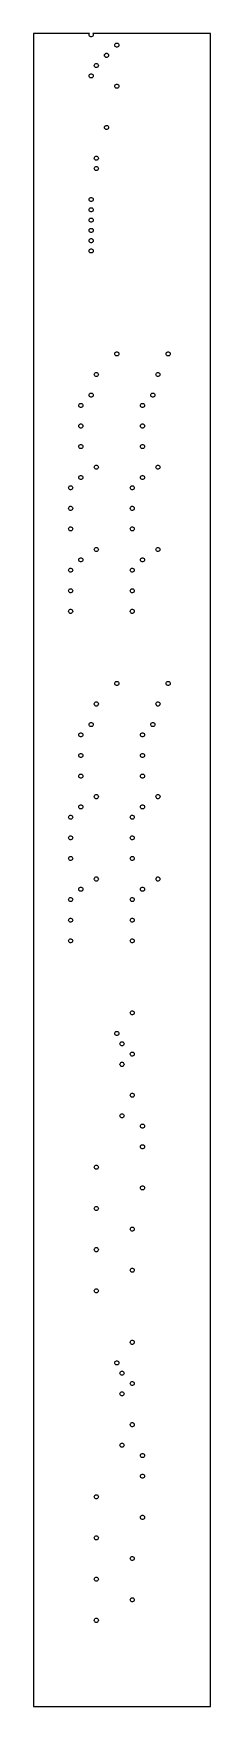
# Model space of a CAD drawing. Header units: metres. Extents: x 0 to 69, y 0 to 650.
import ezdxf

# ---------------------------------------------------------------- set-up
doc = ezdxf.new("R2010")
doc.units = ezdxf.units.M

msp = doc.modelspace()

# ---------------------------------------------------------------- linework, layer by layer
for p, q in [((21.8789, 650), (0, 650)), ((0, 650), (0, 0)), ((21.7482, 649.774), (21.8789, 650)), ((69, 650), (23.121, 650)), ((23.121, 650), (23.2518, 649.774)), ((69, 0), (69, 650)), ((21.7, 649.5), (21.7482, 649.774)), ((21.7482, 649.226), (21.7, 649.5)), ((21.8872, 648.986), (21.7482, 649.226)), ((22.1, 648.807), (21.8872, 648.986)), ((22.3611, 648.712), (22.1, 648.807)), ((22.6389, 648.712), (22.3611, 648.712)), ((22.9, 648.807), (22.6389, 648.712)), ((23.1128, 648.986), (22.9, 648.807)), ((23.2518, 649.226), (23.1128, 648.986)), ((23.2518, 649.774), (23.3, 649.5)), ((23.3, 649.5), (23.2518, 649.226)), ((31.7, 645.5), (31.7482, 645.774)), ((31.7482, 645.226), (31.7, 645.5)), ((31.7482, 645.774), (31.8872, 646.014)), ((31.8872, 644.986), (31.7482, 645.226)), ((31.8872, 646.014), (32.1, 646.193)), ((32.1, 644.807), (31.8872, 644.986)), ((32.1, 646.193), (32.3611, 646.288)), ((32.3611, 644.712), (32.1, 644.807)), ((32.3611, 646.288), (32.6389, 646.288)), ((32.6389, 644.712), (32.3611, 644.712)), ((32.6389, 646.288), (32.9, 646.193)), ((32.9, 644.807), (32.6389, 644.712)), ((32.9, 646.193), (33.1128, 646.014)), ((33.1128, 644.986), (32.9, 644.807)), ((33.1128, 646.014), (33.2518, 645.774)), ((33.2518, 645.226), (33.1128, 644.986)), ((33.2518, 645.774), (33.3, 645.5)), ((33.3, 645.5), (33.2518, 645.226)), ((23.7, 637.5), (23.7482, 637.774)), ((23.7482, 637.226), (23.7, 637.5)), ((23.7482, 637.774), (23.8872, 638.014)), ((23.8872, 636.986), (23.7482, 637.226)), ((23.8872, 638.014), (24.1, 638.193)), ((24.1, 638.193), (24.3611, 638.288)), ((24.3611, 638.288), (24.6389, 638.288)), ((24.6389, 638.288), (24.9, 638.193)), ((24.9, 638.193), (25.1128, 638.014)), ((25.1128, 638.014), (25.2518, 637.774)), ((25.2518, 637.226), (25.1128, 636.986)), ((25.2518, 637.774), (25.3, 637.5)), ((25.3, 637.5), (25.2518, 637.226)), ((27.7, 641.5), (27.7482, 641.774)), ((27.7482, 641.226), (27.7, 641.5)), ((27.7482, 641.774), (27.8872, 642.014)), ((27.8872, 640.986), (27.7482, 641.226)), ((27.8872, 642.014), (28.1, 642.193)), ((28.1, 640.807), (27.8872, 640.986)), ((28.1, 642.193), (28.3611, 642.288)), ((28.3611, 640.712), (28.1, 640.807)), ((28.3611, 642.288), (28.6389, 642.288)), ((28.6389, 640.712), (28.3611, 640.712)), ((28.6389, 642.288), (28.9, 642.193)), ((28.9, 640.807), (28.6389, 640.712)), ((28.9, 642.193), (29.1128, 642.014)), ((29.1128, 640.986), (28.9, 640.807)), ((29.1128, 642.014), (29.2518, 641.774)), ((29.2518, 641.226), (29.1128, 640.986)), ((29.2518, 641.774), (29.3, 641.5)), ((29.3, 641.5), (29.2518, 641.226)), ((21.7, 633.5), (21.7482, 633.774)), ((21.7482, 633.226), (21.7, 633.5)), ((21.7482, 633.774), (21.8872, 634.014)), ((21.8872, 632.986), (21.7482, 633.226)), ((21.8872, 634.014), (22.1, 634.193)), ((22.1, 632.807), (21.8872, 632.986)), ((22.1, 634.193), (22.3611, 634.288)), ((22.3611, 632.712), (22.1, 632.807)), ((22.3611, 634.288), (22.6389, 634.288)), ((22.6389, 632.712), (22.3611, 632.712)), ((22.6389, 634.288), (22.9, 634.193)), ((22.9, 632.807), (22.6389, 632.712)), ((22.9, 634.193), (23.1128, 634.014)), ((23.1128, 632.986), (22.9, 632.807)), ((23.1128, 634.014), (23.2518, 633.774)), ((23.2518, 633.226), (23.1128, 632.986)), ((23.2518, 633.774), (23.3, 633.5)), ((23.3, 633.5), (23.2518, 633.226)), ((24.1, 636.807), (23.8872, 636.986)), ((24.3611, 636.712), (24.1, 636.807)), ((24.6389, 636.712), (24.3611, 636.712)), ((24.9, 636.807), (24.6389, 636.712)), ((25.1128, 636.986), (24.9, 636.807)), ((31.7, 629.5), (31.7482, 629.774)), ((31.7482, 629.226), (31.7, 629.5)), ((31.7482, 629.774), (31.8872, 630.014)), ((31.8872, 628.986), (31.7482, 629.226)), ((31.8872, 630.014), (32.1, 630.193)), ((32.1, 628.807), (31.8872, 628.986)), ((32.1, 630.193), (32.3611, 630.288)), ((32.3611, 628.712), (32.1, 628.807)), ((32.3611, 630.288), (32.6389, 630.288)), ((32.6389, 628.712), (32.3611, 628.712)), ((32.6389, 630.288), (32.9, 630.193)), ((32.9, 628.807), (32.6389, 628.712)), ((32.9, 630.193), (33.1128, 630.014)), ((33.1128, 628.986), (32.9, 628.807)), ((33.1128, 630.014), (33.2518, 629.774)), ((33.2518, 629.226), (33.1128, 628.986)), ((33.2518, 629.774), (33.3, 629.5)), ((33.3, 629.5), (33.2518, 629.226)), ((27.7, 613.5), (27.7482, 613.774)), ((27.7482, 613.226), (27.7, 613.5)), ((27.7482, 613.774), (27.8872, 614.014)), ((27.8872, 612.986), (27.7482, 613.226)), ((27.8872, 614.014), (28.1, 614.193)), ((28.1, 612.807), (27.8872, 612.986)), ((28.1, 614.193), (28.3611, 614.288)), ((28.3611, 612.712), (28.1, 612.807)), ((28.3611, 614.288), (28.6389, 614.288)), ((28.6389, 612.712), (28.3611, 612.712)), ((28.6389, 614.288), (28.9, 614.193)), ((28.9, 612.807), (28.6389, 612.712)), ((28.9, 614.193), (29.1128, 614.014)), ((29.1128, 612.986), (28.9, 612.807)), ((29.1128, 614.014), (29.2518, 613.774)), ((29.2518, 613.226), (29.1128, 612.986)), ((29.2518, 613.774), (29.3, 613.5)), ((29.3, 613.5), (29.2518, 613.226)), ((23.7, 601.5), (23.7482, 601.774)), ((23.7482, 601.226), (23.7, 601.5)), ((23.7482, 601.774), (23.8872, 602.014)), ((23.8872, 600.986), (23.7482, 601.226)), ((23.7482, 597.774), (23.8872, 598.014)), ((23.8872, 602.014), (24.1, 602.193)), ((24.1, 600.807), (23.8872, 600.986)), ((23.8872, 598.014), (24.1, 598.193)), ((24.1, 602.193), (24.3611, 602.288)), ((24.3611, 600.712), (24.1, 600.807)), ((24.1, 598.193), (24.3611, 598.288)), ((24.3611, 602.288), (24.6389, 602.288)), ((24.6389, 600.712), (24.3611, 600.712)), ((24.3611, 598.288), (24.6389, 598.288)), ((24.6389, 602.288), (24.9, 602.193)), ((24.9, 600.807), (24.6389, 600.712)), ((24.6389, 598.288), (24.9, 598.193)), ((24.9, 602.193), (25.1128, 602.014)), ((25.1128, 600.986), (24.9, 600.807)), ((24.9, 598.193), (25.1128, 598.014)), ((25.1128, 602.014), (25.2518, 601.774)), ((25.2518, 601.226), (25.1128, 600.986)), ((25.1128, 598.014), (25.2518, 597.774)), ((25.2518, 601.774), (25.3, 601.5)), ((25.3, 601.5), (25.2518, 601.226)), ((23.7, 597.5), (23.7482, 597.774)), ((23.7482, 597.226), (23.7, 597.5)), ((23.8872, 596.986), (23.7482, 597.226)), ((24.1, 596.807), (23.8872, 596.986)), ((24.3611, 596.712), (24.1, 596.807)), ((24.6389, 596.712), (24.3611, 596.712)), ((24.9, 596.807), (24.6389, 596.712)), ((25.1128, 596.986), (24.9, 596.807)), ((25.2518, 597.226), (25.1128, 596.986)), ((25.2518, 597.774), (25.3, 597.5)), ((25.3, 597.5), (25.2518, 597.226)), ((21.7, 585.5), (21.7482, 585.774)), ((21.7482, 585.226), (21.7, 585.5)), ((21.7482, 585.774), (21.8872, 586.014)), ((21.8872, 584.986), (21.7482, 585.226)), ((21.8872, 586.014), (22.1, 586.193)), ((22.1, 586.193), (22.3611, 586.288)), ((22.3611, 586.288), (22.6389, 586.288)), ((22.6389, 586.288), (22.9, 586.193)), ((22.9, 586.193), (23.1128, 586.014)), ((23.1128, 586.014), (23.2518, 585.774)), ((23.2518, 585.226), (23.1128, 584.986)), ((23.2518, 585.774), (23.3, 585.5)), ((23.3, 585.5), (23.2518, 585.226)), ((21.7, 581.5), (21.7482, 581.774)), ((21.7482, 581.226), (21.7, 581.5)), ((21.7482, 581.774), (21.8872, 582.014)), ((21.8872, 580.986), (21.7482, 581.226)), ((22.1, 584.807), (21.8872, 584.986)), ((21.8872, 582.014), (22.1, 582.193)), ((22.1, 580.807), (21.8872, 580.986)), ((22.3611, 584.712), (22.1, 584.807)), ((22.1, 582.193), (22.3611, 582.288)), ((22.3611, 580.712), (22.1, 580.807)), ((22.6389, 584.712), (22.3611, 584.712)), ((22.3611, 582.288), (22.6389, 582.288)), ((22.6389, 580.712), (22.3611, 580.712)), ((22.9, 584.807), (22.6389, 584.712)), ((22.6389, 582.288), (22.9, 582.193)), ((22.9, 580.807), (22.6389, 580.712)), ((23.1128, 584.986), (22.9, 584.807)), ((22.9, 582.193), (23.1128, 582.014)), ((23.1128, 580.986), (22.9, 580.807)), ((23.1128, 582.014), (23.2518, 581.774)), ((23.2518, 581.226), (23.1128, 580.986)), ((23.2518, 581.774), (23.3, 581.5)), ((23.3, 581.5), (23.2518, 581.226)), ((21.7, 577.5), (21.7482, 577.774)), ((21.7482, 577.226), (21.7, 577.5)), ((21.7, 573.5), (21.7482, 573.774)), ((21.7482, 573.226), (21.7, 573.5)), ((21.7482, 577.774), (21.8872, 578.014)), ((21.8872, 576.986), (21.7482, 577.226)), ((21.7482, 573.774), (21.8872, 574.014)), ((21.8872, 572.986), (21.7482, 573.226)), ((21.8872, 578.014), (22.1, 578.193)), ((22.1, 576.807), (21.8872, 576.986)), ((21.8872, 574.014), (22.1, 574.193)), ((22.1, 572.807), (21.8872, 572.986)), ((22.1, 578.193), (22.3611, 578.288)), ((22.3611, 576.712), (22.1, 576.807)), ((22.1, 574.193), (22.3611, 574.288)), ((22.3611, 572.712), (22.1, 572.807)), ((22.3611, 578.288), (22.6389, 578.288)), ((22.6389, 576.712), (22.3611, 576.712)), ((22.3611, 574.288), (22.6389, 574.288)), ((22.6389, 572.712), (22.3611, 572.712)), ((22.6389, 578.288), (22.9, 578.193)), ((22.9, 576.807), (22.6389, 576.712)), ((22.6389, 574.288), (22.9, 574.193)), ((22.9, 572.807), (22.6389, 572.712)), ((22.9, 578.193), (23.1128, 578.014)), ((23.1128, 576.986), (22.9, 576.807)), ((22.9, 574.193), (23.1128, 574.014)), ((23.1128, 572.986), (22.9, 572.807)), ((23.1128, 578.014), (23.2518, 577.774)), ((23.2518, 577.226), (23.1128, 576.986)), ((23.1128, 574.014), (23.2518, 573.774)), ((23.2518, 573.226), (23.1128, 572.986)), ((23.2518, 577.774), (23.3, 577.5)), ((23.3, 577.5), (23.2518, 577.226)), ((23.2518, 573.774), (23.3, 573.5)), ((23.3, 573.5), (23.2518, 573.226)), ((21.7, 569.5), (21.7482, 569.774)), ((21.7482, 569.226), (21.7, 569.5)), ((21.7, 565.5), (21.7482, 565.774)), ((21.7482, 565.226), (21.7, 565.5)), ((21.7482, 569.774), (21.8872, 570.014)), ((21.8872, 568.986), (21.7482, 569.226)), ((21.7482, 565.774), (21.8872, 566.014)), ((21.8872, 570.014), (22.1, 570.193)), ((22.1, 568.807), (21.8872, 568.986)), ((21.8872, 566.014), (22.1, 566.193)), ((22.1, 570.193), (22.3611, 570.288)), ((22.3611, 568.712), (22.1, 568.807)), ((22.1, 566.193), (22.3611, 566.288)), ((22.3611, 570.288), (22.6389, 570.288)), ((22.6389, 568.712), (22.3611, 568.712)), ((22.3611, 566.288), (22.6389, 566.288)), ((22.6389, 570.288), (22.9, 570.193)), ((22.9, 568.807), (22.6389, 568.712)), ((22.6389, 566.288), (22.9, 566.193)), ((22.9, 570.193), (23.1128, 570.014)), ((23.1128, 568.986), (22.9, 568.807)), ((22.9, 566.193), (23.1128, 566.014)), ((23.1128, 570.014), (23.2518, 569.774)), ((23.2518, 569.226), (23.1128, 568.986)), ((23.1128, 566.014), (23.2518, 565.774)), ((23.2518, 569.774), (23.3, 569.5)), ((23.3, 569.5), (23.2518, 569.226)), ((23.2518, 565.774), (23.3, 565.5)), ((23.3, 565.5), (23.2518, 565.226)), ((21.8872, 564.986), (21.7482, 565.226)), ((22.1, 564.807), (21.8872, 564.986)), ((22.3611, 564.712), (22.1, 564.807)), ((22.6389, 564.712), (22.3611, 564.712)), ((22.9, 564.807), (22.6389, 564.712)), ((23.1128, 564.986), (22.9, 564.807)), ((23.2518, 565.226), (23.1128, 564.986)), ((31.7, 525.5), (31.7482, 525.774)), ((31.7482, 525.226), (31.7, 525.5)), ((31.7482, 525.774), (31.8872, 526.014)), ((31.8872, 524.986), (31.7482, 525.226)), ((31.8872, 526.014), (32.1, 526.193)), ((32.1, 524.807), (31.8872, 524.986)), ((32.1, 526.193), (32.3611, 526.288)), ((32.3611, 524.712), (32.1, 524.807)), ((32.3611, 526.288), (32.6389, 526.288)), ((32.6389, 524.712), (32.3611, 524.712)), ((32.6389, 526.288), (32.9, 526.193)), ((32.9, 524.807), (32.6389, 524.712)), ((32.9, 526.193), (33.1128, 526.014)), ((33.1128, 524.986), (32.9, 524.807)), ((33.1128, 526.014), (33.2518, 525.774)), ((33.2518, 525.226), (33.1128, 524.986)), ((33.2518, 525.774), (33.3, 525.5)), ((33.3, 525.5), (33.2518, 525.226)), ((51.7, 525.5), (51.7482, 525.774)), ((51.7482, 525.226), (51.7, 525.5)), ((51.7482, 525.774), (51.8872, 526.014)), ((51.8872, 524.986), (51.7482, 525.226)), ((51.8872, 526.014), (52.1, 526.193)), ((52.1, 524.807), (51.8872, 524.986)), ((52.1, 526.193), (52.3611, 526.288)), ((52.3611, 524.712), (52.1, 524.807)), ((52.3611, 526.288), (52.6389, 526.288)), ((52.6389, 524.712), (52.3611, 524.712)), ((52.6389, 526.288), (52.9, 526.193)), ((52.9, 524.807), (52.6389, 524.712)), ((52.9, 526.193), (53.1128, 526.014)), ((53.1128, 524.986), (52.9, 524.807)), ((53.1128, 526.014), (53.2518, 525.774)), ((53.2518, 525.226), (53.1128, 524.986)), ((53.2518, 525.774), (53.3, 525.5)), ((53.3, 525.5), (53.2518, 525.226)), ((23.7, 517.5), (23.7482, 517.774)), ((23.7482, 517.226), (23.7, 517.5)), ((23.7482, 517.774), (23.8872, 518.014)), ((23.8872, 516.986), (23.7482, 517.226)), ((23.8872, 518.014), (24.1, 518.193)), ((24.1, 516.807), (23.8872, 516.986)), ((24.1, 518.193), (24.3611, 518.288)), ((24.3611, 516.712), (24.1, 516.807)), ((24.3611, 518.288), (24.6389, 518.288)), ((24.6389, 516.712), (24.3611, 516.712)), ((24.6389, 518.288), (24.9, 518.193)), ((24.9, 516.807), (24.6389, 516.712)), ((24.9, 518.193), (25.1128, 518.014)), ((25.1128, 516.986), (24.9, 516.807)), ((25.1128, 518.014), (25.2518, 517.774)), ((25.2518, 517.226), (25.1128, 516.986)), ((25.2518, 517.774), (25.3, 517.5)), ((25.3, 517.5), (25.2518, 517.226)), ((47.7, 517.5), (47.7482, 517.774)), ((47.7482, 517.226), (47.7, 517.5)), ((47.7482, 517.774), (47.8872, 518.014)), ((47.8872, 516.986), (47.7482, 517.226)), ((47.8872, 518.014), (48.1, 518.193)), ((48.1, 516.807), (47.8872, 516.986)), ((48.1, 518.193), (48.3611, 518.288)), ((48.3611, 516.712), (48.1, 516.807)), ((48.3611, 518.288), (48.6389, 518.288)), ((48.6389, 516.712), (48.3611, 516.712)), ((48.6389, 518.288), (48.9, 518.193)), ((48.9, 516.807), (48.6389, 516.712)), ((48.9, 518.193), (49.1128, 518.014)), ((49.1128, 516.986), (48.9, 516.807)), ((49.1128, 518.014), (49.2518, 517.774)), ((49.2518, 517.226), (49.1128, 516.986)), ((49.2518, 517.774), (49.3, 517.5)), ((49.3, 517.5), (49.2518, 517.226)), ((21.7, 509.5), (21.7482, 509.774)), ((21.7482, 509.226), (21.7, 509.5)), ((21.7482, 509.774), (21.8872, 510.014)), ((21.8872, 508.986), (21.7482, 509.226)), ((21.8872, 510.014), (22.1, 510.193)), ((22.1, 508.807), (21.8872, 508.986)), ((22.1, 510.193), (22.3611, 510.288)), ((22.3611, 508.712), (22.1, 508.807)), ((22.3611, 510.288), (22.6389, 510.288)), ((22.6389, 508.712), (22.3611, 508.712)), ((22.6389, 510.288), (22.9, 510.193)), ((22.9, 508.807), (22.6389, 508.712)), ((22.9, 510.193), (23.1128, 510.014)), ((23.1128, 508.986), (22.9, 508.807)), ((23.1128, 510.014), (23.2518, 509.774)), ((23.2518, 509.226), (23.1128, 508.986)), ((23.2518, 509.774), (23.3, 509.5)), ((23.3, 509.5), (23.2518, 509.226)), ((45.7, 509.5), (45.7482, 509.774)), ((45.7482, 509.226), (45.7, 509.5)), ((45.7482, 509.774), (45.8872, 510.014)), ((45.8872, 508.986), (45.7482, 509.226)), ((45.8872, 510.014), (46.1, 510.193)), ((46.1, 508.807), (45.8872, 508.986)), ((46.1, 510.193), (46.3611, 510.288)), ((46.3611, 508.712), (46.1, 508.807)), ((46.3611, 510.288), (46.6389, 510.288)), ((46.6389, 508.712), (46.3611, 508.712)), ((46.6389, 510.288), (46.9, 510.193)), ((46.9, 508.807), (46.6389, 508.712)), ((46.9, 510.193), (47.1128, 510.014)), ((47.1128, 508.986), (46.9, 508.807)), ((47.1128, 510.014), (47.2518, 509.774)), ((47.2518, 509.226), (47.1128, 508.986)), ((47.2518, 509.774), (47.3, 509.5)), ((47.3, 509.5), (47.2518, 509.226)), ((17.7, 505.5), (17.7482, 505.774)), ((17.7482, 505.226), (17.7, 505.5)), ((17.7482, 505.774), (17.8872, 506.014)), ((17.8872, 504.986), (17.7482, 505.226)), ((17.8872, 506.014), (18.1, 506.193)), ((18.1, 504.807), (17.8872, 504.986)), ((18.1, 506.193), (18.3611, 506.288)), ((18.3611, 504.712), (18.1, 504.807)), ((18.3611, 506.288), (18.6389, 506.288)), ((18.6389, 504.712), (18.3611, 504.712)), ((18.6389, 506.288), (18.9, 506.193)), ((18.9, 504.807), (18.6389, 504.712)), ((18.9, 506.193), (19.1128, 506.014)), ((19.1128, 504.986), (18.9, 504.807)), ((19.1128, 506.014), (19.2518, 505.774)), ((19.2518, 505.226), (19.1128, 504.986)), ((19.2518, 505.774), (19.3, 505.5)), ((19.3, 505.5), (19.2518, 505.226)), ((41.7, 505.5), (41.7482, 505.774)), ((41.7482, 505.226), (41.7, 505.5)), ((41.7482, 505.774), (41.8872, 506.014)), ((41.8872, 504.986), (41.7482, 505.226)), ((41.8872, 506.014), (42.1, 506.193)), ((42.1, 504.807), (41.8872, 504.986)), ((42.1, 506.193), (42.3611, 506.288)), ((42.3611, 504.712), (42.1, 504.807)), ((42.3611, 506.288), (42.6389, 506.288)), ((42.6389, 504.712), (42.3611, 504.712)), ((42.6389, 506.288), (42.9, 506.193)), ((42.9, 504.807), (42.6389, 504.712)), ((42.9, 506.193), (43.1128, 506.014)), ((43.1128, 504.986), (42.9, 504.807)), ((43.1128, 506.014), (43.2518, 505.774)), ((43.2518, 505.226), (43.1128, 504.986)), ((43.2518, 505.774), (43.3, 505.5)), ((43.3, 505.5), (43.2518, 505.226)), ((17.7, 497.5), (17.7482, 497.774)), ((17.7482, 497.226), (17.7, 497.5)), ((17.7482, 497.774), (17.8872, 498.014)), ((17.8872, 496.986), (17.7482, 497.226)), ((17.8872, 498.014), (18.1, 498.193)), ((18.1, 496.807), (17.8872, 496.986)), ((18.1, 498.193), (18.3611, 498.288)), ((18.3611, 496.712), (18.1, 496.807)), ((18.3611, 498.288), (18.6389, 498.288)), ((18.6389, 496.712), (18.3611, 496.712)), ((18.6389, 498.288), (18.9, 498.193)), ((18.9, 496.807), (18.6389, 496.712)), ((18.9, 498.193), (19.1128, 498.014)), ((19.1128, 496.986), (18.9, 496.807)), ((19.1128, 498.014), (19.2518, 497.774)), ((19.2518, 497.226), (19.1128, 496.986)), ((19.2518, 497.774), (19.3, 497.5)), ((19.3, 497.5), (19.2518, 497.226)), ((41.7, 497.5), (41.7482, 497.774)), ((41.7482, 497.226), (41.7, 497.5)), ((41.7482, 497.774), (41.8872, 498.014)), ((41.8872, 496.986), (41.7482, 497.226)), ((41.8872, 498.014), (42.1, 498.193)), ((42.1, 496.807), (41.8872, 496.986)), ((42.1, 498.193), (42.3611, 498.288)), ((42.3611, 496.712), (42.1, 496.807)), ((42.3611, 498.288), (42.6389, 498.288)), ((42.6389, 496.712), (42.3611, 496.712)), ((42.6389, 498.288), (42.9, 498.193)), ((42.9, 496.807), (42.6389, 496.712)), ((42.9, 498.193), (43.1128, 498.014)), ((43.1128, 496.986), (42.9, 496.807)), ((43.1128, 498.014), (43.2518, 497.774)), ((43.2518, 497.226), (43.1128, 496.986)), ((43.2518, 497.774), (43.3, 497.5)), ((43.3, 497.5), (43.2518, 497.226)), ((17.7, 489.5), (17.7482, 489.774)), ((17.7482, 489.226), (17.7, 489.5)), ((17.7482, 489.774), (17.8872, 490.014)), ((17.8872, 488.986), (17.7482, 489.226)), ((17.8872, 490.014), (18.1, 490.193)), ((18.1, 488.807), (17.8872, 488.986)), ((18.1, 490.193), (18.3611, 490.288)), ((18.3611, 488.712), (18.1, 488.807)), ((18.3611, 490.288), (18.6389, 490.288)), ((18.6389, 488.712), (18.3611, 488.712)), ((18.6389, 490.288), (18.9, 490.193)), ((18.9, 488.807), (18.6389, 488.712)), ((18.9, 490.193), (19.1128, 490.014)), ((19.1128, 488.986), (18.9, 488.807)), ((19.1128, 490.014), (19.2518, 489.774)), ((19.2518, 489.226), (19.1128, 488.986)), ((19.2518, 489.774), (19.3, 489.5)), ((19.3, 489.5), (19.2518, 489.226)), ((41.7, 489.5), (41.7482, 489.774)), ((41.7482, 489.226), (41.7, 489.5)), ((41.7482, 489.774), (41.8872, 490.014)), ((41.8872, 488.986), (41.7482, 489.226)), ((41.8872, 490.014), (42.1, 490.193)), ((42.1, 488.807), (41.8872, 488.986)), ((42.1, 490.193), (42.3611, 490.288)), ((42.3611, 488.712), (42.1, 488.807)), ((42.3611, 490.288), (42.6389, 490.288)), ((42.6389, 488.712), (42.3611, 488.712)), ((42.6389, 490.288), (42.9, 490.193)), ((42.9, 488.807), (42.6389, 488.712)), ((42.9, 490.193), (43.1128, 490.014)), ((43.1128, 488.986), (42.9, 488.807)), ((43.1128, 490.014), (43.2518, 489.774)), ((43.2518, 489.226), (43.1128, 488.986)), ((43.2518, 489.774), (43.3, 489.5)), ((43.3, 489.5), (43.2518, 489.226)), ((23.7, 481.5), (23.7482, 481.774)), ((23.7482, 481.226), (23.7, 481.5)), ((23.7482, 481.774), (23.8872, 482.014)), ((23.8872, 480.986), (23.7482, 481.226)), ((23.8872, 482.014), (24.1, 482.193)), ((24.1, 482.193), (24.3611, 482.288)), ((24.3611, 482.288), (24.6389, 482.288)), ((24.6389, 482.288), (24.9, 482.193)), ((24.9, 482.193), (25.1128, 482.014)), ((25.1128, 482.014), (25.2518, 481.774)), ((25.2518, 481.226), (25.1128, 480.986)), ((25.2518, 481.774), (25.3, 481.5)), ((25.3, 481.5), (25.2518, 481.226)), ((47.7, 481.5), (47.7482, 481.774)), ((47.7482, 481.226), (47.7, 481.5)), ((47.7482, 481.774), (47.8872, 482.014)), ((47.8872, 480.986), (47.7482, 481.226)), ((47.8872, 482.014), (48.1, 482.193)), ((48.1, 482.193), (48.3611, 482.288)), ((48.3611, 482.288), (48.6389, 482.288)), ((48.6389, 482.288), (48.9, 482.193)), ((48.9, 482.193), (49.1128, 482.014)), ((49.1128, 482.014), (49.2518, 481.774)), ((49.2518, 481.226), (49.1128, 480.986)), ((49.2518, 481.774), (49.3, 481.5)), ((49.3, 481.5), (49.2518, 481.226)), ((17.7, 477.5), (17.7482, 477.774)), ((17.7482, 477.226), (17.7, 477.5)), ((17.7482, 477.774), (17.8872, 478.014)), ((17.8872, 476.986), (17.7482, 477.226)), ((17.8872, 478.014), (18.1, 478.193)), ((18.1, 476.807), (17.8872, 476.986)), ((18.1, 478.193), (18.3611, 478.288)), ((18.3611, 476.712), (18.1, 476.807)), ((18.3611, 478.288), (18.6389, 478.288)), ((18.6389, 476.712), (18.3611, 476.712)), ((18.6389, 478.288), (18.9, 478.193)), ((18.9, 476.807), (18.6389, 476.712)), ((18.9, 478.193), (19.1128, 478.014)), ((19.1128, 476.986), (18.9, 476.807)), ((19.1128, 478.014), (19.2518, 477.774)), ((19.2518, 477.226), (19.1128, 476.986)), ((19.2518, 477.774), (19.3, 477.5)), ((19.3, 477.5), (19.2518, 477.226)), ((24.1, 480.807), (23.8872, 480.986)), ((24.3611, 480.712), (24.1, 480.807)), ((24.6389, 480.712), (24.3611, 480.712)), ((24.9, 480.807), (24.6389, 480.712)), ((25.1128, 480.986), (24.9, 480.807)), ((41.7, 477.5), (41.7482, 477.774)), ((41.7482, 477.226), (41.7, 477.5)), ((41.7482, 477.774), (41.8872, 478.014)), ((41.8872, 476.986), (41.7482, 477.226)), ((41.8872, 478.014), (42.1, 478.193)), ((42.1, 476.807), (41.8872, 476.986)), ((42.1, 478.193), (42.3611, 478.288)), ((42.3611, 476.712), (42.1, 476.807)), ((42.3611, 478.288), (42.6389, 478.288)), ((42.6389, 476.712), (42.3611, 476.712)), ((42.6389, 478.288), (42.9, 478.193)), ((42.9, 476.807), (42.6389, 476.712)), ((42.9, 478.193), (43.1128, 478.014)), ((43.1128, 476.986), (42.9, 476.807)), ((43.1128, 478.014), (43.2518, 477.774)), ((43.2518, 477.226), (43.1128, 476.986)), ((43.2518, 477.774), (43.3, 477.5)), ((43.3, 477.5), (43.2518, 477.226)), ((48.1, 480.807), (47.8872, 480.986)), ((48.3611, 480.712), (48.1, 480.807)), ((48.6389, 480.712), (48.3611, 480.712)), ((48.9, 480.807), (48.6389, 480.712)), ((49.1128, 480.986), (48.9, 480.807)), ((13.7, 473.5), (13.7482, 473.774)), ((13.7482, 473.226), (13.7, 473.5)), ((13.7482, 473.774), (13.8872, 474.014)), ((13.8872, 472.986), (13.7482, 473.226)), ((13.8872, 474.014), (14.1, 474.193)), ((14.1, 472.807), (13.8872, 472.986)), ((14.1, 474.193), (14.3611, 474.288)), ((14.3611, 472.712), (14.1, 472.807)), ((14.3611, 474.288), (14.6389, 474.288)), ((14.6389, 472.712), (14.3611, 472.712)), ((14.6389, 474.288), (14.9, 474.193)), ((14.9, 472.807), (14.6389, 472.712)), ((14.9, 474.193), (15.1128, 474.014)), ((15.1128, 472.986), (14.9, 472.807)), ((15.1128, 474.014), (15.2517, 473.774)), ((15.2517, 473.226), (15.1128, 472.986)), ((15.2517, 473.774), (15.3, 473.5)), ((15.3, 473.5), (15.2517, 473.226)), ((37.7, 473.5), (37.7482, 473.774)), ((37.7482, 473.226), (37.7, 473.5)), ((37.7482, 473.774), (37.8872, 474.014)), ((37.8872, 472.986), (37.7482, 473.226)), ((37.8872, 474.014), (38.1, 474.193)), ((38.1, 472.807), (37.8872, 472.986)), ((38.1, 474.193), (38.3611, 474.288)), ((38.3611, 472.712), (38.1, 472.807)), ((38.3611, 474.288), (38.6389, 474.288)), ((38.6389, 472.712), (38.3611, 472.712)), ((38.6389, 474.288), (38.9, 474.193)), ((38.9, 472.807), (38.6389, 472.712)), ((38.9, 474.193), (39.1128, 474.014)), ((39.1128, 472.986), (38.9, 472.807)), ((39.1128, 474.014), (39.2518, 473.774)), ((39.2518, 473.226), (39.1128, 472.986)), ((39.2518, 473.774), (39.3, 473.5)), ((39.3, 473.5), (39.2518, 473.226)), ((13.7, 465.5), (13.7482, 465.774)), ((13.7482, 465.226), (13.7, 465.5)), ((13.7482, 465.774), (13.8872, 466.014)), ((13.8872, 464.986), (13.7482, 465.226)), ((13.8872, 466.014), (14.1, 466.193)), ((14.1, 464.807), (13.8872, 464.986)), ((14.1, 466.193), (14.3611, 466.288)), ((14.3611, 464.712), (14.1, 464.807)), ((14.3611, 466.288), (14.6389, 466.288)), ((14.6389, 464.712), (14.3611, 464.712)), ((14.6389, 466.288), (14.9, 466.193)), ((14.9, 464.807), (14.6389, 464.712)), ((14.9, 466.193), (15.1128, 466.014)), ((15.1128, 464.986), (14.9, 464.807)), ((15.1128, 466.014), (15.2517, 465.774)), ((15.2517, 465.226), (15.1128, 464.986)), ((15.2517, 465.774), (15.3, 465.5)), ((15.3, 465.5), (15.2517, 465.226)), ((37.7, 465.5), (37.7482, 465.774)), ((37.7482, 465.226), (37.7, 465.5)), ((37.7482, 465.774), (37.8872, 466.014)), ((37.8872, 464.986), (37.7482, 465.226)), ((37.8872, 466.014), (38.1, 466.193)), ((38.1, 464.807), (37.8872, 464.986)), ((38.1, 466.193), (38.3611, 466.288)), ((38.3611, 464.712), (38.1, 464.807)), ((38.3611, 466.288), (38.6389, 466.288)), ((38.6389, 464.712), (38.3611, 464.712)), ((38.6389, 466.288), (38.9, 466.193)), ((38.9, 464.807), (38.6389, 464.712)), ((38.9, 466.193), (39.1128, 466.014)), ((39.1128, 464.986), (38.9, 464.807)), ((39.1128, 466.014), (39.2518, 465.774)), ((39.2518, 465.226), (39.1128, 464.986)), ((39.2518, 465.774), (39.3, 465.5)), ((39.3, 465.5), (39.2518, 465.226)), ((13.7, 457.5), (13.7482, 457.774)), ((13.7482, 457.226), (13.7, 457.5)), ((13.7482, 457.774), (13.8872, 458.014)), ((13.8872, 456.986), (13.7482, 457.226)), ((13.8872, 458.014), (14.1, 458.193)), ((14.1, 456.807), (13.8872, 456.986)), ((14.1, 458.193), (14.3611, 458.288)), ((14.3611, 456.712), (14.1, 456.807)), ((14.3611, 458.288), (14.6389, 458.288)), ((14.6389, 456.712), (14.3611, 456.712)), ((14.6389, 458.288), (14.9, 458.193)), ((14.9, 456.807), (14.6389, 456.712)), ((14.9, 458.193), (15.1128, 458.014)), ((15.1128, 456.986), (14.9, 456.807)), ((15.1128, 458.014), (15.2517, 457.774)), ((15.2517, 457.226), (15.1128, 456.986)), ((15.2517, 457.774), (15.3, 457.5)), ((15.3, 457.5), (15.2517, 457.226)), ((37.7, 457.5), (37.7482, 457.774)), ((37.7482, 457.226), (37.7, 457.5)), ((37.7482, 457.774), (37.8872, 458.014)), ((37.8872, 456.986), (37.7482, 457.226)), ((37.8872, 458.014), (38.1, 458.193)), ((38.1, 456.807), (37.8872, 456.986)), ((38.1, 458.193), (38.3611, 458.288)), ((38.3611, 456.712), (38.1, 456.807)), ((38.3611, 458.288), (38.6389, 458.288)), ((38.6389, 456.712), (38.3611, 456.712)), ((38.6389, 458.288), (38.9, 458.193)), ((38.9, 456.807), (38.6389, 456.712)), ((38.9, 458.193), (39.1128, 458.014)), ((39.1128, 456.986), (38.9, 456.807)), ((39.1128, 458.014), (39.2518, 457.774)), ((39.2518, 457.226), (39.1128, 456.986)), ((39.2518, 457.774), (39.3, 457.5)), ((39.3, 457.5), (39.2518, 457.226)), ((23.7, 449.5), (23.7482, 449.774)), ((23.7482, 449.226), (23.7, 449.5)), ((23.7482, 449.774), (23.8872, 450.014)), ((23.8872, 448.986), (23.7482, 449.226)), ((23.8872, 450.014), (24.1, 450.193)), ((24.1, 448.807), (23.8872, 448.986)), ((24.1, 450.193), (24.3611, 450.288)), ((24.3611, 448.712), (24.1, 448.807)), ((24.3611, 450.288), (24.6389, 450.288)), ((24.6389, 448.712), (24.3611, 448.712)), ((24.6389, 450.288), (24.9, 450.193)), ((24.9, 448.807), (24.6389, 448.712)), ((24.9, 450.193), (25.1128, 450.014)), ((25.1128, 448.986), (24.9, 448.807)), ((25.1128, 450.014), (25.2518, 449.774)), ((25.2518, 449.226), (25.1128, 448.986)), ((25.2518, 449.774), (25.3, 449.5)), ((25.3, 449.5), (25.2518, 449.226)), ((47.7, 449.5), (47.7482, 449.774)), ((47.7482, 449.226), (47.7, 449.5)), ((47.7482, 449.774), (47.8872, 450.014)), ((47.8872, 448.986), (47.7482, 449.226)), ((47.8872, 450.014), (48.1, 450.193)), ((48.1, 448.807), (47.8872, 448.986)), ((48.1, 450.193), (48.3611, 450.288)), ((48.3611, 448.712), (48.1, 448.807)), ((48.3611, 450.288), (48.6389, 450.288)), ((48.6389, 448.712), (48.3611, 448.712)), ((48.6389, 450.288), (48.9, 450.193)), ((48.9, 448.807), (48.6389, 448.712)), ((48.9, 450.193), (49.1128, 450.014)), ((49.1128, 448.986), (48.9, 448.807)), ((49.1128, 450.014), (49.2518, 449.774)), ((49.2518, 449.226), (49.1128, 448.986)), ((49.2518, 449.774), (49.3, 449.5)), ((49.3, 449.5), (49.2518, 449.226)), ((13.7482, 441.774), (13.8872, 442.014)), ((13.8872, 442.014), (14.1, 442.193)), ((14.1, 442.193), (14.3611, 442.288)), ((14.3611, 442.288), (14.6389, 442.288)), ((14.6389, 442.288), (14.9, 442.193)), ((14.9, 442.193), (15.1128, 442.014)), ((15.1128, 442.014), (15.2517, 441.774)), ((17.7, 445.5), (17.7482, 445.774)), ((17.7482, 445.226), (17.7, 445.5)), ((17.7482, 445.774), (17.8872, 446.014)), ((17.8872, 444.986), (17.7482, 445.226)), ((17.8872, 446.014), (18.1, 446.193)), ((18.1, 444.807), (17.8872, 444.986)), ((18.1, 446.193), (18.3611, 446.288)), ((18.3611, 444.712), (18.1, 444.807)), ((18.3611, 446.288), (18.6389, 446.288)), ((18.6389, 444.712), (18.3611, 444.712)), ((18.6389, 446.288), (18.9, 446.193)), ((18.9, 444.807), (18.6389, 444.712)), ((18.9, 446.193), (19.1128, 446.014)), ((19.1128, 444.986), (18.9, 444.807)), ((19.1128, 446.014), (19.2518, 445.774)), ((19.2518, 445.226), (19.1128, 444.986)), ((19.2518, 445.774), (19.3, 445.5)), ((19.3, 445.5), (19.2518, 445.226)), ((37.7482, 441.774), (37.8872, 442.014)), ((37.8872, 442.014), (38.1, 442.193)), ((38.1, 442.193), (38.3611, 442.288)), ((38.3611, 442.288), (38.6389, 442.288)), ((38.6389, 442.288), (38.9, 442.193)), ((38.9, 442.193), (39.1128, 442.014)), ((39.1128, 442.014), (39.2518, 441.774)), ((41.7, 445.5), (41.7482, 445.774)), ((41.7482, 445.226), (41.7, 445.5)), ((41.7482, 445.774), (41.8872, 446.014)), ((41.8872, 444.986), (41.7482, 445.226)), ((41.8872, 446.014), (42.1, 446.193)), ((42.1, 444.807), (41.8872, 444.986)), ((42.1, 446.193), (42.3611, 446.288)), ((42.3611, 444.712), (42.1, 444.807)), ((42.3611, 446.288), (42.6389, 446.288)), ((42.6389, 444.712), (42.3611, 444.712)), ((42.6389, 446.288), (42.9, 446.193)), ((42.9, 444.807), (42.6389, 444.712)), ((42.9, 446.193), (43.1128, 446.014)), ((43.1128, 444.986), (42.9, 444.807)), ((43.1128, 446.014), (43.2518, 445.774)), ((43.2518, 445.226), (43.1128, 444.986)), ((43.2518, 445.774), (43.3, 445.5)), ((43.3, 445.5), (43.2518, 445.226)), ((13.7, 441.5), (13.7482, 441.774)), ((13.7482, 441.226), (13.7, 441.5)), ((13.8872, 440.986), (13.7482, 441.226)), ((14.1, 440.807), (13.8872, 440.986)), ((14.3611, 440.712), (14.1, 440.807)), ((14.6389, 440.712), (14.3611, 440.712)), ((14.9, 440.807), (14.6389, 440.712)), ((15.1128, 440.986), (14.9, 440.807)), ((15.2517, 441.226), (15.1128, 440.986)), ((15.2517, 441.774), (15.3, 441.5)), ((15.3, 441.5), (15.2517, 441.226)), ((37.7, 441.5), (37.7482, 441.774)), ((37.7482, 441.226), (37.7, 441.5)), ((37.8872, 440.986), (37.7482, 441.226)), ((38.1, 440.807), (37.8872, 440.986)), ((38.3611, 440.712), (38.1, 440.807)), ((38.6389, 440.712), (38.3611, 440.712)), ((38.9, 440.807), (38.6389, 440.712)), ((39.1128, 440.986), (38.9, 440.807)), ((39.2518, 441.226), (39.1128, 440.986)), ((39.2518, 441.774), (39.3, 441.5)), ((39.3, 441.5), (39.2518, 441.226)), ((13.7, 433.5), (13.7482, 433.774)), ((13.7482, 433.226), (13.7, 433.5)), ((13.7482, 433.774), (13.8872, 434.014)), ((13.8872, 432.986), (13.7482, 433.226)), ((13.8872, 434.014), (14.1, 434.193)), ((14.1, 432.807), (13.8872, 432.986)), ((14.1, 434.193), (14.3611, 434.288)), ((14.3611, 432.712), (14.1, 432.807)), ((14.3611, 434.288), (14.6389, 434.288)), ((14.6389, 432.712), (14.3611, 432.712)), ((14.6389, 434.288), (14.9, 434.193)), ((14.9, 432.807), (14.6389, 432.712)), ((14.9, 434.193), (15.1128, 434.014)), ((15.1128, 432.986), (14.9, 432.807)), ((15.1128, 434.014), (15.2517, 433.774)), ((15.2517, 433.226), (15.1128, 432.986)), ((15.2517, 433.774), (15.3, 433.5)), ((15.3, 433.5), (15.2517, 433.226)), ((37.7, 433.5), (37.7482, 433.774)), ((37.7482, 433.226), (37.7, 433.5)), ((37.7482, 433.774), (37.8872, 434.014)), ((37.8872, 432.986), (37.7482, 433.226)), ((37.8872, 434.014), (38.1, 434.193)), ((38.1, 432.807), (37.8872, 432.986)), ((38.1, 434.193), (38.3611, 434.288)), ((38.3611, 432.712), (38.1, 432.807)), ((38.3611, 434.288), (38.6389, 434.288)), ((38.6389, 432.712), (38.3611, 432.712)), ((38.6389, 434.288), (38.9, 434.193)), ((38.9, 432.807), (38.6389, 432.712)), ((38.9, 434.193), (39.1128, 434.014)), ((39.1128, 432.986), (38.9, 432.807)), ((39.1128, 434.014), (39.2518, 433.774)), ((39.2518, 433.226), (39.1128, 432.986)), ((39.2518, 433.774), (39.3, 433.5)), ((39.3, 433.5), (39.2518, 433.226)), ((13.7, 425.5), (13.7482, 425.774)), ((13.7482, 425.226), (13.7, 425.5)), ((13.7482, 425.774), (13.8872, 426.014)), ((13.8872, 424.986), (13.7482, 425.226)), ((13.8872, 426.014), (14.1, 426.193)), ((14.1, 424.807), (13.8872, 424.986)), ((14.1, 426.193), (14.3611, 426.288)), ((14.3611, 424.712), (14.1, 424.807)), ((14.3611, 426.288), (14.6389, 426.288)), ((14.6389, 424.712), (14.3611, 424.712)), ((14.6389, 426.288), (14.9, 426.193)), ((14.9, 424.807), (14.6389, 424.712)), ((14.9, 426.193), (15.1128, 426.014)), ((15.1128, 424.986), (14.9, 424.807)), ((15.1128, 426.014), (15.2517, 425.774)), ((15.2517, 425.226), (15.1128, 424.986)), ((15.2517, 425.774), (15.3, 425.5)), ((15.3, 425.5), (15.2517, 425.226)), ((37.7, 425.5), (37.7482, 425.774)), ((37.7482, 425.226), (37.7, 425.5)), ((37.7482, 425.774), (37.8872, 426.014)), ((37.8872, 424.986), (37.7482, 425.226)), ((37.8872, 426.014), (38.1, 426.193)), ((38.1, 424.807), (37.8872, 424.986)), ((38.1, 426.193), (38.3611, 426.288)), ((38.3611, 424.712), (38.1, 424.807)), ((38.3611, 426.288), (38.6389, 426.288)), ((38.6389, 424.712), (38.3611, 424.712)), ((38.6389, 426.288), (38.9, 426.193)), ((38.9, 424.807), (38.6389, 424.712)), ((38.9, 426.193), (39.1128, 426.014)), ((39.1128, 424.986), (38.9, 424.807)), ((39.1128, 426.014), (39.2518, 425.774)), ((39.2518, 425.226), (39.1128, 424.986)), ((39.2518, 425.774), (39.3, 425.5)), ((39.3, 425.5), (39.2518, 425.226)), ((31.7, 397.5), (31.7482, 397.774)), ((31.7482, 397.226), (31.7, 397.5)), ((31.7482, 397.774), (31.8872, 398.014)), ((31.8872, 396.986), (31.7482, 397.226)), ((31.8872, 398.014), (32.1, 398.193)), ((32.1, 396.807), (31.8872, 396.986)), ((32.1, 398.193), (32.3611, 398.288)), ((32.3611, 396.712), (32.1, 396.807)), ((32.3611, 398.288), (32.6389, 398.288)), ((32.6389, 396.712), (32.3611, 396.712)), ((32.6389, 398.288), (32.9, 398.193)), ((32.9, 396.807), (32.6389, 396.712)), ((32.9, 398.193), (33.1128, 398.014)), ((33.1128, 396.986), (32.9, 396.807)), ((33.1128, 398.014), (33.2518, 397.774)), ((33.2518, 397.226), (33.1128, 396.986)), ((33.2518, 397.774), (33.3, 397.5)), ((33.3, 397.5), (33.2518, 397.226)), ((51.7, 397.5), (51.7482, 397.774)), ((51.7482, 397.226), (51.7, 397.5)), ((51.7482, 397.774), (51.8872, 398.014)), ((51.8872, 396.986), (51.7482, 397.226)), ((51.8872, 398.014), (52.1, 398.193)), ((52.1, 396.807), (51.8872, 396.986)), ((52.1, 398.193), (52.3611, 398.288)), ((52.3611, 396.712), (52.1, 396.807)), ((52.3611, 398.288), (52.6389, 398.288)), ((52.6389, 396.712), (52.3611, 396.712)), ((52.6389, 398.288), (52.9, 398.193)), ((52.9, 396.807), (52.6389, 396.712)), ((52.9, 398.193), (53.1128, 398.014)), ((53.1128, 396.986), (52.9, 396.807)), ((53.1128, 398.014), (53.2518, 397.774)), ((53.2518, 397.226), (53.1128, 396.986)), ((53.2518, 397.774), (53.3, 397.5)), ((53.3, 397.5), (53.2518, 397.226)), ((23.7482, 389.774), (23.8872, 390.014)), ((23.8872, 390.014), (24.1, 390.193)), ((24.1, 390.193), (24.3611, 390.288)), ((24.3611, 390.288), (24.6389, 390.288)), ((24.6389, 390.288), (24.9, 390.193)), ((24.9, 390.193), (25.1128, 390.014)), ((25.1128, 390.014), (25.2518, 389.774)), ((47.7482, 389.774), (47.8872, 390.014)), ((47.8872, 390.014), (48.1, 390.193)), ((48.1, 390.193), (48.3611, 390.288)), ((48.3611, 390.288), (48.6389, 390.288)), ((48.6389, 390.288), (48.9, 390.193)), ((48.9, 390.193), (49.1128, 390.014)), ((49.1128, 390.014), (49.2518, 389.774)), ((23.7, 389.5), (23.7482, 389.774)), ((23.7482, 389.226), (23.7, 389.5)), ((23.8872, 388.986), (23.7482, 389.226)), ((24.1, 388.807), (23.8872, 388.986)), ((24.3611, 388.712), (24.1, 388.807)), ((24.6389, 388.712), (24.3611, 388.712)), ((24.9, 388.807), (24.6389, 388.712)), ((25.1128, 388.986), (24.9, 388.807)), ((25.2518, 389.226), (25.1128, 388.986)), ((25.2518, 389.774), (25.3, 389.5)), ((25.3, 389.5), (25.2518, 389.226)), ((47.7, 389.5), (47.7482, 389.774)), ((47.7482, 389.226), (47.7, 389.5)), ((47.8872, 388.986), (47.7482, 389.226)), ((48.1, 388.807), (47.8872, 388.986)), ((48.3611, 388.712), (48.1, 388.807)), ((48.6389, 388.712), (48.3611, 388.712)), ((48.9, 388.807), (48.6389, 388.712)), ((49.1128, 388.986), (48.9, 388.807)), ((49.2518, 389.226), (49.1128, 388.986)), ((49.2518, 389.774), (49.3, 389.5)), ((49.3, 389.5), (49.2518, 389.226)), ((17.7, 377.5), (17.7482, 377.774)), ((17.7482, 377.226), (17.7, 377.5)), ((17.7482, 377.774), (17.8872, 378.014)), ((17.8872, 376.986), (17.7482, 377.226)), ((17.8872, 378.014), (18.1, 378.193)), ((18.1, 378.193), (18.3611, 378.288)), ((18.3611, 378.288), (18.6389, 378.288)), ((18.6389, 378.288), (18.9, 378.193)), ((18.9, 378.193), (19.1128, 378.014)), ((19.1128, 378.014), (19.2518, 377.774)), ((19.2518, 377.226), (19.1128, 376.986)), ((19.2518, 377.774), (19.3, 377.5)), ((19.3, 377.5), (19.2518, 377.226)), ((21.7, 381.5), (21.7482, 381.774)), ((21.7482, 381.226), (21.7, 381.5)), ((21.7482, 381.774), (21.8872, 382.014)), ((21.8872, 380.986), (21.7482, 381.226)), ((21.8872, 382.014), (22.1, 382.193)), ((22.1, 380.807), (21.8872, 380.986)), ((22.1, 382.193), (22.3611, 382.288)), ((22.3611, 380.712), (22.1, 380.807)), ((22.3611, 382.288), (22.6389, 382.288)), ((22.6389, 380.712), (22.3611, 380.712)), ((22.6389, 382.288), (22.9, 382.193)), ((22.9, 380.807), (22.6389, 380.712)), ((22.9, 382.193), (23.1128, 382.014)), ((23.1128, 380.986), (22.9, 380.807)), ((23.1128, 382.014), (23.2518, 381.774)), ((23.2518, 381.226), (23.1128, 380.986)), ((23.2518, 381.774), (23.3, 381.5)), ((23.3, 381.5), (23.2518, 381.226)), ((41.7, 377.5), (41.7482, 377.774)), ((41.7482, 377.226), (41.7, 377.5)), ((41.7482, 377.774), (41.8872, 378.014)), ((41.8872, 376.986), (41.7482, 377.226)), ((41.8872, 378.014), (42.1, 378.193)), ((42.1, 378.193), (42.3611, 378.288)), ((42.3611, 378.288), (42.6389, 378.288)), ((42.6389, 378.288), (42.9, 378.193)), ((42.9, 378.193), (43.1128, 378.014)), ((43.1128, 378.014), (43.2518, 377.774)), ((43.2518, 377.226), (43.1128, 376.986)), ((43.2518, 377.774), (43.3, 377.5)), ((43.3, 377.5), (43.2518, 377.226)), ((45.7, 381.5), (45.7482, 381.774)), ((45.7482, 381.226), (45.7, 381.5)), ((45.7482, 381.774), (45.8872, 382.014)), ((45.8872, 380.986), (45.7482, 381.226)), ((45.8872, 382.014), (46.1, 382.193)), ((46.1, 380.807), (45.8872, 380.986)), ((46.1, 382.193), (46.3611, 382.288)), ((46.3611, 380.712), (46.1, 380.807)), ((46.3611, 382.288), (46.6389, 382.288)), ((46.6389, 380.712), (46.3611, 380.712)), ((46.6389, 382.288), (46.9, 382.193)), ((46.9, 380.807), (46.6389, 380.712)), ((46.9, 382.193), (47.1128, 382.014)), ((47.1128, 380.986), (46.9, 380.807)), ((47.1128, 382.014), (47.2518, 381.774)), ((47.2518, 381.226), (47.1128, 380.986)), ((47.2518, 381.774), (47.3, 381.5)), ((47.3, 381.5), (47.2518, 381.226)), ((18.1, 376.807), (17.8872, 376.986)), ((18.3611, 376.712), (18.1, 376.807)), ((18.6389, 376.712), (18.3611, 376.712)), ((18.9, 376.807), (18.6389, 376.712)), ((19.1128, 376.986), (18.9, 376.807)), ((42.1, 376.807), (41.8872, 376.986)), ((42.3611, 376.712), (42.1, 376.807)), ((42.6389, 376.712), (42.3611, 376.712)), ((42.9, 376.807), (42.6389, 376.712)), ((43.1128, 376.986), (42.9, 376.807)), ((17.7, 369.5), (17.7482, 369.774)), ((17.7482, 369.226), (17.7, 369.5)), ((17.7482, 369.774), (17.8872, 370.014)), ((17.8872, 368.986), (17.7482, 369.226)), ((17.8872, 370.014), (18.1, 370.193)), ((18.1, 368.807), (17.8872, 368.986)), ((18.1, 370.193), (18.3611, 370.288)), ((18.3611, 368.712), (18.1, 368.807)), ((18.3611, 370.288), (18.6389, 370.288)), ((18.6389, 368.712), (18.3611, 368.712)), ((18.6389, 370.288), (18.9, 370.193)), ((18.9, 368.807), (18.6389, 368.712)), ((18.9, 370.193), (19.1128, 370.014)), ((19.1128, 368.986), (18.9, 368.807)), ((19.1128, 370.014), (19.2518, 369.774)), ((19.2518, 369.226), (19.1128, 368.986)), ((19.2518, 369.774), (19.3, 369.5)), ((19.3, 369.5), (19.2518, 369.226)), ((41.7, 369.5), (41.7482, 369.774)), ((41.7482, 369.226), (41.7, 369.5)), ((41.7482, 369.774), (41.8872, 370.014)), ((41.8872, 368.986), (41.7482, 369.226)), ((41.8872, 370.014), (42.1, 370.193)), ((42.1, 368.807), (41.8872, 368.986)), ((42.1, 370.193), (42.3611, 370.288)), ((42.3611, 368.712), (42.1, 368.807)), ((42.3611, 370.288), (42.6389, 370.288)), ((42.6389, 368.712), (42.3611, 368.712)), ((42.6389, 370.288), (42.9, 370.193)), ((42.9, 368.807), (42.6389, 368.712)), ((42.9, 370.193), (43.1128, 370.014)), ((43.1128, 368.986), (42.9, 368.807)), ((43.1128, 370.014), (43.2518, 369.774)), ((43.2518, 369.226), (43.1128, 368.986)), ((43.2518, 369.774), (43.3, 369.5)), ((43.3, 369.5), (43.2518, 369.226)), ((17.7, 361.5), (17.7482, 361.774)), ((17.7482, 361.226), (17.7, 361.5)), ((17.7482, 361.774), (17.8872, 362.014)), ((17.8872, 360.986), (17.7482, 361.226)), ((17.8872, 362.014), (18.1, 362.193)), ((18.1, 360.807), (17.8872, 360.986)), ((18.1, 362.193), (18.3611, 362.288)), ((18.3611, 360.712), (18.1, 360.807)), ((18.3611, 362.288), (18.6389, 362.288)), ((18.6389, 360.712), (18.3611, 360.712)), ((18.6389, 362.288), (18.9, 362.193)), ((18.9, 360.807), (18.6389, 360.712)), ((18.9, 362.193), (19.1128, 362.014)), ((19.1128, 360.986), (18.9, 360.807)), ((19.1128, 362.014), (19.2518, 361.774)), ((19.2518, 361.226), (19.1128, 360.986)), ((19.2518, 361.774), (19.3, 361.5)), ((19.3, 361.5), (19.2518, 361.226)), ((41.7, 361.5), (41.7482, 361.774)), ((41.7482, 361.226), (41.7, 361.5)), ((41.7482, 361.774), (41.8872, 362.014)), ((41.8872, 360.986), (41.7482, 361.226)), ((41.8872, 362.014), (42.1, 362.193)), ((42.1, 360.807), (41.8872, 360.986)), ((42.1, 362.193), (42.3611, 362.288)), ((42.3611, 360.712), (42.1, 360.807)), ((42.3611, 362.288), (42.6389, 362.288)), ((42.6389, 360.712), (42.3611, 360.712)), ((42.6389, 362.288), (42.9, 362.193)), ((42.9, 360.807), (42.6389, 360.712)), ((42.9, 362.193), (43.1128, 362.014)), ((43.1128, 360.986), (42.9, 360.807)), ((43.1128, 362.014), (43.2518, 361.774)), ((43.2518, 361.226), (43.1128, 360.986)), ((43.2518, 361.774), (43.3, 361.5)), ((43.3, 361.5), (43.2518, 361.226)), ((23.7, 353.5), (23.7482, 353.774)), ((23.7482, 353.226), (23.7, 353.5)), ((23.7482, 353.774), (23.8872, 354.014)), ((23.8872, 352.986), (23.7482, 353.226)), ((23.8872, 354.014), (24.1, 354.193)), ((24.1, 352.807), (23.8872, 352.986)), ((24.1, 354.193), (24.3611, 354.288)), ((24.3611, 352.712), (24.1, 352.807)), ((24.3611, 354.288), (24.6389, 354.288)), ((24.6389, 352.712), (24.3611, 352.712)), ((24.6389, 354.288), (24.9, 354.193)), ((24.9, 352.807), (24.6389, 352.712)), ((24.9, 354.193), (25.1128, 354.014)), ((25.1128, 352.986), (24.9, 352.807)), ((25.1128, 354.014), (25.2518, 353.774)), ((25.2518, 353.226), (25.1128, 352.986)), ((25.2518, 353.774), (25.3, 353.5)), ((25.3, 353.5), (25.2518, 353.226)), ((47.7, 353.5), (47.7482, 353.774)), ((47.7482, 353.226), (47.7, 353.5)), ((47.7482, 353.774), (47.8872, 354.014)), ((47.8872, 352.986), (47.7482, 353.226)), ((47.8872, 354.014), (48.1, 354.193)), ((48.1, 352.807), (47.8872, 352.986)), ((48.1, 354.193), (48.3611, 354.288)), ((48.3611, 352.712), (48.1, 352.807)), ((48.3611, 354.288), (48.6389, 354.288)), ((48.6389, 352.712), (48.3611, 352.712)), ((48.6389, 354.288), (48.9, 354.193)), ((48.9, 352.807), (48.6389, 352.712)), ((48.9, 354.193), (49.1128, 354.014)), ((49.1128, 352.986), (48.9, 352.807)), ((49.1128, 354.014), (49.2518, 353.774)), ((49.2518, 353.226), (49.1128, 352.986)), ((49.2518, 353.774), (49.3, 353.5)), ((49.3, 353.5), (49.2518, 353.226)), ((13.7, 345.5), (13.7482, 345.774)), ((13.7482, 345.226), (13.7, 345.5)), ((13.7482, 345.774), (13.8872, 346.014)), ((13.8872, 344.986), (13.7482, 345.226)), ((13.8872, 346.014), (14.1, 346.193)), ((14.1, 344.807), (13.8872, 344.986)), ((14.1, 346.193), (14.3611, 346.288)), ((14.3611, 344.712), (14.1, 344.807)), ((14.3611, 346.288), (14.6389, 346.288)), ((14.6389, 344.712), (14.3611, 344.712)), ((14.6389, 346.288), (14.9, 346.193)), ((14.9, 344.807), (14.6389, 344.712)), ((14.9, 346.193), (15.1128, 346.014)), ((15.1128, 344.986), (14.9, 344.807)), ((15.1128, 346.014), (15.2517, 345.774)), ((15.2517, 345.226), (15.1128, 344.986)), ((15.2517, 345.774), (15.3, 345.5)), ((15.3, 345.5), (15.2517, 345.226)), ((17.7, 349.5), (17.7482, 349.774)), ((17.7482, 349.226), (17.7, 349.5)), ((17.7482, 349.774), (17.8872, 350.014)), ((17.8872, 348.986), (17.7482, 349.226)), ((17.8872, 350.014), (18.1, 350.193)), ((18.1, 348.807), (17.8872, 348.986)), ((18.1, 350.193), (18.3611, 350.288)), ((18.3611, 348.712), (18.1, 348.807)), ((18.3611, 350.288), (18.6389, 350.288)), ((18.6389, 348.712), (18.3611, 348.712)), ((18.6389, 350.288), (18.9, 350.193)), ((18.9, 348.807), (18.6389, 348.712)), ((18.9, 350.193), (19.1128, 350.014)), ((19.1128, 348.986), (18.9, 348.807)), ((19.1128, 350.014), (19.2518, 349.774)), ((19.2518, 349.226), (19.1128, 348.986)), ((19.2518, 349.774), (19.3, 349.5)), ((19.3, 349.5), (19.2518, 349.226)), ((37.7, 345.5), (37.7482, 345.774)), ((37.7482, 345.226), (37.7, 345.5)), ((37.7482, 345.774), (37.8872, 346.014)), ((37.8872, 344.986), (37.7482, 345.226)), ((37.8872, 346.014), (38.1, 346.193)), ((38.1, 344.807), (37.8872, 344.986)), ((38.1, 346.193), (38.3611, 346.288)), ((38.3611, 344.712), (38.1, 344.807)), ((38.3611, 346.288), (38.6389, 346.288)), ((38.6389, 344.712), (38.3611, 344.712)), ((38.6389, 346.288), (38.9, 346.193)), ((38.9, 344.807), (38.6389, 344.712)), ((38.9, 346.193), (39.1128, 346.014)), ((39.1128, 344.986), (38.9, 344.807)), ((39.1128, 346.014), (39.2518, 345.774)), ((39.2518, 345.226), (39.1128, 344.986)), ((39.2518, 345.774), (39.3, 345.5)), ((39.3, 345.5), (39.2518, 345.226)), ((41.7, 349.5), (41.7482, 349.774)), ((41.7482, 349.226), (41.7, 349.5)), ((41.7482, 349.774), (41.8872, 350.014)), ((41.8872, 348.986), (41.7482, 349.226)), ((41.8872, 350.014), (42.1, 350.193)), ((42.1, 348.807), (41.8872, 348.986)), ((42.1, 350.193), (42.3611, 350.288)), ((42.3611, 348.712), (42.1, 348.807)), ((42.3611, 350.288), (42.6389, 350.288)), ((42.6389, 348.712), (42.3611, 348.712)), ((42.6389, 350.288), (42.9, 350.193)), ((42.9, 348.807), (42.6389, 348.712)), ((42.9, 350.193), (43.1128, 350.014)), ((43.1128, 348.986), (42.9, 348.807)), ((43.1128, 350.014), (43.2518, 349.774)), ((43.2518, 349.226), (43.1128, 348.986)), ((43.2518, 349.774), (43.3, 349.5)), ((43.3, 349.5), (43.2518, 349.226)), ((13.7482, 337.774), (13.8872, 338.014)), ((13.8872, 338.014), (14.1, 338.193)), ((14.1, 338.193), (14.3611, 338.288)), ((14.3611, 338.288), (14.6389, 338.288)), ((14.6389, 338.288), (14.9, 338.193)), ((14.9, 338.193), (15.1128, 338.014)), ((15.1128, 338.014), (15.2517, 337.774)), ((37.7482, 337.774), (37.8872, 338.014)), ((37.8872, 338.014), (38.1, 338.193)), ((38.1, 338.193), (38.3611, 338.288)), ((38.3611, 338.288), (38.6389, 338.288)), ((38.6389, 338.288), (38.9, 338.193)), ((38.9, 338.193), (39.1128, 338.014)), ((39.1128, 338.014), (39.2518, 337.774)), ((13.7, 337.5), (13.7482, 337.774)), ((13.7482, 337.226), (13.7, 337.5)), ((13.8872, 336.986), (13.7482, 337.226)), ((14.1, 336.807), (13.8872, 336.986)), ((14.3611, 336.712), (14.1, 336.807)), ((14.6389, 336.712), (14.3611, 336.712)), ((14.9, 336.807), (14.6389, 336.712)), ((15.1128, 336.986), (14.9, 336.807)), ((15.2517, 337.226), (15.1128, 336.986)), ((15.2517, 337.774), (15.3, 337.5)), ((15.3, 337.5), (15.2517, 337.226)), ((37.7, 337.5), (37.7482, 337.774)), ((37.7482, 337.226), (37.7, 337.5)), ((37.8872, 336.986), (37.7482, 337.226)), ((38.1, 336.807), (37.8872, 336.986)), ((38.3611, 336.712), (38.1, 336.807)), ((38.6389, 336.712), (38.3611, 336.712)), ((38.9, 336.807), (38.6389, 336.712)), ((39.1128, 336.986), (38.9, 336.807)), ((39.2518, 337.226), (39.1128, 336.986)), ((39.2518, 337.774), (39.3, 337.5)), ((39.3, 337.5), (39.2518, 337.226)), ((13.7, 329.5), (13.7482, 329.774)), ((13.7482, 329.226), (13.7, 329.5)), ((13.7482, 329.774), (13.8872, 330.014)), ((13.8872, 328.986), (13.7482, 329.226)), ((13.8872, 330.014), (14.1, 330.193)), ((14.1, 328.807), (13.8872, 328.986)), ((14.1, 330.193), (14.3611, 330.288)), ((14.3611, 328.712), (14.1, 328.807)), ((14.3611, 330.288), (14.6389, 330.288)), ((14.6389, 328.712), (14.3611, 328.712)), ((14.6389, 330.288), (14.9, 330.193)), ((14.9, 328.807), (14.6389, 328.712)), ((14.9, 330.193), (15.1128, 330.014)), ((15.1128, 328.986), (14.9, 328.807)), ((15.1128, 330.014), (15.2517, 329.774)), ((15.2517, 329.226), (15.1128, 328.986)), ((15.2517, 329.774), (15.3, 329.5)), ((15.3, 329.5), (15.2517, 329.226)), ((37.7, 329.5), (37.7482, 329.774)), ((37.7482, 329.226), (37.7, 329.5)), ((37.7482, 329.774), (37.8872, 330.014)), ((37.8872, 328.986), (37.7482, 329.226)), ((37.8872, 330.014), (38.1, 330.193)), ((38.1, 328.807), (37.8872, 328.986)), ((38.1, 330.193), (38.3611, 330.288)), ((38.3611, 328.712), (38.1, 328.807)), ((38.3611, 330.288), (38.6389, 330.288)), ((38.6389, 328.712), (38.3611, 328.712)), ((38.6389, 330.288), (38.9, 330.193)), ((38.9, 328.807), (38.6389, 328.712)), ((38.9, 330.193), (39.1128, 330.014)), ((39.1128, 328.986), (38.9, 328.807)), ((39.1128, 330.014), (39.2518, 329.774)), ((39.2518, 329.226), (39.1128, 328.986)), ((39.2518, 329.774), (39.3, 329.5)), ((39.3, 329.5), (39.2518, 329.226)), ((23.7, 321.5), (23.7482, 321.774)), ((23.7482, 321.226), (23.7, 321.5)), ((23.7482, 321.774), (23.8872, 322.014)), ((23.8872, 320.986), (23.7482, 321.226)), ((23.8872, 322.014), (24.1, 322.193)), ((24.1, 320.807), (23.8872, 320.986)), ((24.1, 322.193), (24.3611, 322.288)), ((24.3611, 320.712), (24.1, 320.807)), ((24.3611, 322.288), (24.6389, 322.288)), ((24.6389, 320.712), (24.3611, 320.712)), ((24.6389, 322.288), (24.9, 322.193)), ((24.9, 320.807), (24.6389, 320.712)), ((24.9, 322.193), (25.1128, 322.014)), ((25.1128, 320.986), (24.9, 320.807)), ((25.1128, 322.014), (25.2518, 321.774)), ((25.2518, 321.226), (25.1128, 320.986)), ((25.2518, 321.774), (25.3, 321.5)), ((25.3, 321.5), (25.2518, 321.226)), ((47.7, 321.5), (47.7482, 321.774)), ((47.7482, 321.226), (47.7, 321.5)), ((47.7482, 321.774), (47.8872, 322.014)), ((47.8872, 320.986), (47.7482, 321.226)), ((47.8872, 322.014), (48.1, 322.193)), ((48.1, 320.807), (47.8872, 320.986)), ((48.1, 322.193), (48.3611, 322.288)), ((48.3611, 320.712), (48.1, 320.807)), ((48.3611, 322.288), (48.6389, 322.288)), ((48.6389, 320.712), (48.3611, 320.712)), ((48.6389, 322.288), (48.9, 322.193)), ((48.9, 320.807), (48.6389, 320.712)), ((48.9, 322.193), (49.1128, 322.014)), ((49.1128, 320.986), (48.9, 320.807)), ((49.1128, 322.014), (49.2518, 321.774)), ((49.2518, 321.226), (49.1128, 320.986)), ((49.2518, 321.774), (49.3, 321.5)), ((49.3, 321.5), (49.2518, 321.226)), ((13.7, 313.5), (13.7482, 313.774)), ((13.7482, 313.226), (13.7, 313.5)), ((13.7482, 313.774), (13.8872, 314.014)), ((13.8872, 312.986), (13.7482, 313.226)), ((13.8872, 314.014), (14.1, 314.193)), ((14.1, 312.807), (13.8872, 312.986)), ((14.1, 314.193), (14.3611, 314.288)), ((14.3611, 312.712), (14.1, 312.807)), ((14.3611, 314.288), (14.6389, 314.288)), ((14.6389, 312.712), (14.3611, 312.712)), ((14.6389, 314.288), (14.9, 314.193)), ((14.9, 312.807), (14.6389, 312.712)), ((14.9, 314.193), (15.1128, 314.014)), ((15.1128, 312.986), (14.9, 312.807)), ((15.1128, 314.014), (15.2517, 313.774)), ((15.2517, 313.226), (15.1128, 312.986)), ((15.2517, 313.774), (15.3, 313.5)), ((15.3, 313.5), (15.2517, 313.226)), ((17.7, 317.5), (17.7482, 317.774)), ((17.7482, 317.226), (17.7, 317.5)), ((17.7482, 317.774), (17.8872, 318.014)), ((17.8872, 316.986), (17.7482, 317.226)), ((17.8872, 318.014), (18.1, 318.193)), ((18.1, 316.807), (17.8872, 316.986)), ((18.1, 318.193), (18.3611, 318.288)), ((18.3611, 316.712), (18.1, 316.807)), ((18.3611, 318.288), (18.6389, 318.288)), ((18.6389, 316.712), (18.3611, 316.712)), ((18.6389, 318.288), (18.9, 318.193)), ((18.9, 316.807), (18.6389, 316.712)), ((18.9, 318.193), (19.1128, 318.014)), ((19.1128, 316.986), (18.9, 316.807)), ((19.1128, 318.014), (19.2518, 317.774)), ((19.2518, 317.226), (19.1128, 316.986)), ((19.2518, 317.774), (19.3, 317.5)), ((19.3, 317.5), (19.2518, 317.226)), ((37.7, 313.5), (37.7482, 313.774)), ((37.7482, 313.226), (37.7, 313.5)), ((37.7482, 313.774), (37.8872, 314.014)), ((37.8872, 312.986), (37.7482, 313.226)), ((37.8872, 314.014), (38.1, 314.193)), ((38.1, 312.807), (37.8872, 312.986)), ((38.1, 314.193), (38.3611, 314.288)), ((38.3611, 312.712), (38.1, 312.807)), ((38.3611, 314.288), (38.6389, 314.288)), ((38.6389, 312.712), (38.3611, 312.712)), ((38.6389, 314.288), (38.9, 314.193)), ((38.9, 312.807), (38.6389, 312.712)), ((38.9, 314.193), (39.1128, 314.014)), ((39.1128, 312.986), (38.9, 312.807)), ((39.1128, 314.014), (39.2518, 313.774)), ((39.2518, 313.226), (39.1128, 312.986)), ((39.2518, 313.774), (39.3, 313.5)), ((39.3, 313.5), (39.2518, 313.226)), ((41.7, 317.5), (41.7482, 317.774)), ((41.7482, 317.226), (41.7, 317.5)), ((41.7482, 317.774), (41.8872, 318.014)), ((41.8872, 316.986), (41.7482, 317.226)), ((41.8872, 318.014), (42.1, 318.193)), ((42.1, 316.807), (41.8872, 316.986)), ((42.1, 318.193), (42.3611, 318.288)), ((42.3611, 316.712), (42.1, 316.807)), ((42.3611, 318.288), (42.6389, 318.288)), ((42.6389, 316.712), (42.3611, 316.712)), ((42.6389, 318.288), (42.9, 318.193)), ((42.9, 316.807), (42.6389, 316.712)), ((42.9, 318.193), (43.1128, 318.014)), ((43.1128, 316.986), (42.9, 316.807)), ((43.1128, 318.014), (43.2518, 317.774)), ((43.2518, 317.226), (43.1128, 316.986)), ((43.2518, 317.774), (43.3, 317.5)), ((43.3, 317.5), (43.2518, 317.226)), ((13.7, 305.5), (13.7482, 305.774)), ((13.7482, 305.226), (13.7, 305.5)), ((13.7482, 305.774), (13.8872, 306.014)), ((13.8872, 306.014), (14.1, 306.193)), ((14.1, 306.193), (14.3611, 306.288)), ((14.3611, 306.288), (14.6389, 306.288)), ((14.6389, 306.288), (14.9, 306.193)), ((14.9, 306.193), (15.1128, 306.014)), ((15.1128, 306.014), (15.2517, 305.774)), ((15.2517, 305.774), (15.3, 305.5)), ((15.3, 305.5), (15.2517, 305.226)), ((37.7, 305.5), (37.7482, 305.774)), ((37.7482, 305.226), (37.7, 305.5)), ((37.7482, 305.774), (37.8872, 306.014)), ((37.8872, 306.014), (38.1, 306.193)), ((38.1, 306.193), (38.3611, 306.288)), ((38.3611, 306.288), (38.6389, 306.288)), ((38.6389, 306.288), (38.9, 306.193)), ((38.9, 306.193), (39.1128, 306.014)), ((39.1128, 306.014), (39.2518, 305.774)), ((39.2518, 305.774), (39.3, 305.5)), ((39.3, 305.5), (39.2518, 305.226)), ((13.8872, 304.986), (13.7482, 305.226)), ((14.1, 304.807), (13.8872, 304.986)), ((14.3611, 304.712), (14.1, 304.807)), ((14.6389, 304.712), (14.3611, 304.712)), ((14.9, 304.807), (14.6389, 304.712)), ((15.1128, 304.986), (14.9, 304.807)), ((15.2517, 305.226), (15.1128, 304.986)), ((37.8872, 304.986), (37.7482, 305.226)), ((38.1, 304.807), (37.8872, 304.986)), ((38.3611, 304.712), (38.1, 304.807)), ((38.6389, 304.712), (38.3611, 304.712)), ((38.9, 304.807), (38.6389, 304.712)), ((39.1128, 304.986), (38.9, 304.807)), ((39.2518, 305.226), (39.1128, 304.986)), ((13.7, 297.5), (13.7482, 297.774)), ((13.7482, 297.226), (13.7, 297.5)), ((13.7482, 297.774), (13.8872, 298.014)), ((13.8872, 296.986), (13.7482, 297.226)), ((13.8872, 298.014), (14.1, 298.193)), ((14.1, 296.807), (13.8872, 296.986)), ((14.1, 298.193), (14.3611, 298.288)), ((14.3611, 296.712), (14.1, 296.807)), ((14.3611, 298.288), (14.6389, 298.288)), ((14.6389, 296.712), (14.3611, 296.712)), ((14.6389, 298.288), (14.9, 298.193)), ((14.9, 296.807), (14.6389, 296.712)), ((14.9, 298.193), (15.1128, 298.014)), ((15.1128, 296.986), (14.9, 296.807)), ((15.1128, 298.014), (15.2517, 297.774)), ((15.2517, 297.226), (15.1128, 296.986)), ((15.2517, 297.774), (15.3, 297.5)), ((15.3, 297.5), (15.2517, 297.226)), ((37.7, 297.5), (37.7482, 297.774)), ((37.7482, 297.226), (37.7, 297.5)), ((37.7482, 297.774), (37.8872, 298.014)), ((37.8872, 296.986), (37.7482, 297.226)), ((37.8872, 298.014), (38.1, 298.193)), ((38.1, 296.807), (37.8872, 296.986)), ((38.1, 298.193), (38.3611, 298.288)), ((38.3611, 296.712), (38.1, 296.807)), ((38.3611, 298.288), (38.6389, 298.288)), ((38.6389, 296.712), (38.3611, 296.712)), ((38.6389, 298.288), (38.9, 298.193)), ((38.9, 296.807), (38.6389, 296.712)), ((38.9, 298.193), (39.1128, 298.014)), ((39.1128, 296.986), (38.9, 296.807)), ((39.1128, 298.014), (39.2518, 297.774)), ((39.2518, 297.226), (39.1128, 296.986)), ((39.2518, 297.774), (39.3, 297.5)), ((39.3, 297.5), (39.2518, 297.226)), ((37.7, 269.5), (37.7482, 269.774)), ((37.7482, 269.226), (37.7, 269.5)), ((37.7482, 269.774), (37.8872, 270.014)), ((37.8872, 268.986), (37.7482, 269.226)), ((37.8872, 270.014), (38.1, 270.193)), ((38.1, 268.807), (37.8872, 268.986)), ((38.1, 270.193), (38.3611, 270.288)), ((38.3611, 268.712), (38.1, 268.807)), ((38.3611, 270.288), (38.6389, 270.288)), ((38.6389, 268.712), (38.3611, 268.712)), ((38.6389, 270.288), (38.9, 270.193)), ((38.9, 268.807), (38.6389, 268.712)), ((38.9, 270.193), (39.1128, 270.014)), ((39.1128, 268.986), (38.9, 268.807)), ((39.1128, 270.014), (39.2518, 269.774)), ((39.2518, 269.226), (39.1128, 268.986)), ((39.2518, 269.774), (39.3, 269.5)), ((39.3, 269.5), (39.2518, 269.226)), ((31.7, 261.5), (31.7482, 261.774)), ((31.7482, 261.226), (31.7, 261.5)), ((31.7482, 261.774), (31.8872, 262.014)), ((31.8872, 260.986), (31.7482, 261.226)), ((31.8872, 262.014), (32.1, 262.193)), ((32.1, 260.807), (31.8872, 260.986)), ((32.1, 262.193), (32.3611, 262.288)), ((32.3611, 260.712), (32.1, 260.807)), ((32.3611, 262.288), (32.6389, 262.288)), ((32.6389, 260.712), (32.3611, 260.712)), ((32.6389, 262.288), (32.9, 262.193)), ((32.9, 260.807), (32.6389, 260.712)), ((32.9, 262.193), (33.1128, 262.014)), ((33.1128, 260.986), (32.9, 260.807)), ((33.1128, 262.014), (33.2518, 261.774)), ((33.2518, 261.226), (33.1128, 260.986)), ((33.2518, 261.774), (33.3, 261.5)), ((33.3, 261.5), (33.2518, 261.226)), ((33.7, 257.5), (33.7482, 257.774)), ((33.7482, 257.226), (33.7, 257.5)), ((33.7482, 257.774), (33.8872, 258.014)), ((33.8872, 256.986), (33.7482, 257.226)), ((33.8872, 258.014), (34.1, 258.193)), ((34.1, 256.807), (33.8872, 256.986)), ((34.1, 258.193), (34.3611, 258.288)), ((34.3611, 256.712), (34.1, 256.807)), ((34.3611, 258.288), (34.6389, 258.288)), ((34.6389, 256.712), (34.3611, 256.712)), ((34.6389, 258.288), (34.9, 258.193)), ((34.9, 256.807), (34.6389, 256.712)), ((34.9, 258.193), (35.1128, 258.014)), ((35.1128, 256.986), (34.9, 256.807)), ((35.1128, 258.014), (35.2518, 257.774)), ((35.2518, 257.226), (35.1128, 256.986)), ((35.2518, 257.774), (35.3, 257.5)), ((35.3, 257.5), (35.2518, 257.226)), ((37.7, 253.5), (37.7482, 253.774)), ((37.7482, 253.226), (37.7, 253.5)), ((37.7482, 253.774), (37.8872, 254.014)), ((37.8872, 254.014), (38.1, 254.193)), ((38.1, 254.193), (38.3611, 254.288)), ((38.3611, 254.288), (38.6389, 254.288)), ((38.6389, 254.288), (38.9, 254.193)), ((38.9, 254.193), (39.1128, 254.014)), ((39.1128, 254.014), (39.2518, 253.774)), ((39.2518, 253.774), (39.3, 253.5)), ((39.3, 253.5), (39.2518, 253.226)), ((33.7, 249.5), (33.7482, 249.774)), ((33.7482, 249.226), (33.7, 249.5)), ((33.7482, 249.774), (33.8872, 250.014)), ((33.8872, 248.986), (33.7482, 249.226)), ((33.8872, 250.014), (34.1, 250.193)), ((34.1, 248.807), (33.8872, 248.986)), ((34.1, 250.193), (34.3611, 250.288)), ((34.3611, 248.712), (34.1, 248.807)), ((34.3611, 250.288), (34.6389, 250.288)), ((34.6389, 248.712), (34.3611, 248.712)), ((34.6389, 250.288), (34.9, 250.193)), ((34.9, 248.807), (34.6389, 248.712)), ((34.9, 250.193), (35.1128, 250.014)), ((35.1128, 248.986), (34.9, 248.807)), ((35.1128, 250.014), (35.2518, 249.774)), ((35.2518, 249.226), (35.1128, 248.986)), ((35.2518, 249.774), (35.3, 249.5)), ((35.3, 249.5), (35.2518, 249.226)), ((37.8872, 252.986), (37.7482, 253.226)), ((38.1, 252.807), (37.8872, 252.986)), ((38.3611, 252.712), (38.1, 252.807)), ((38.6389, 252.712), (38.3611, 252.712)), ((38.9, 252.807), (38.6389, 252.712)), ((39.1128, 252.986), (38.9, 252.807)), ((39.2518, 253.226), (39.1128, 252.986)), ((37.7, 237.5), (37.7482, 237.774)), ((37.7482, 237.226), (37.7, 237.5)), ((37.7482, 237.774), (37.8872, 238.014)), ((37.8872, 236.986), (37.7482, 237.226)), ((37.8872, 238.014), (38.1, 238.193)), ((38.1, 236.807), (37.8872, 236.986)), ((38.1, 238.193), (38.3611, 238.288)), ((38.3611, 236.712), (38.1, 236.807)), ((38.3611, 238.288), (38.6389, 238.288)), ((38.6389, 236.712), (38.3611, 236.712)), ((38.6389, 238.288), (38.9, 238.193)), ((38.9, 236.807), (38.6389, 236.712)), ((38.9, 238.193), (39.1128, 238.014)), ((39.1128, 236.986), (38.9, 236.807)), ((39.1128, 238.014), (39.2518, 237.774)), ((39.2518, 237.226), (39.1128, 236.986)), ((39.2518, 237.774), (39.3, 237.5)), ((39.3, 237.5), (39.2518, 237.226)), ((33.7, 229.5), (33.7482, 229.774)), ((33.7482, 229.226), (33.7, 229.5)), ((33.7482, 229.774), (33.8872, 230.014)), ((33.8872, 228.986), (33.7482, 229.226)), ((33.8872, 230.014), (34.1, 230.193)), ((34.1, 228.807), (33.8872, 228.986)), ((34.1, 230.193), (34.3611, 230.288)), ((34.3611, 228.712), (34.1, 228.807)), ((34.3611, 230.288), (34.6389, 230.288)), ((34.6389, 228.712), (34.3611, 228.712)), ((34.6389, 230.288), (34.9, 230.193)), ((34.9, 228.807), (34.6389, 228.712)), ((34.9, 230.193), (35.1128, 230.014)), ((35.1128, 228.986), (34.9, 228.807)), ((35.1128, 230.014), (35.2518, 229.774)), ((35.2518, 229.226), (35.1128, 228.986)), ((35.2518, 229.774), (35.3, 229.5)), ((35.3, 229.5), (35.2518, 229.226)), ((41.7, 225.5), (41.7482, 225.774)), ((41.7482, 225.226), (41.7, 225.5)), ((41.7482, 225.774), (41.8872, 226.014)), ((41.8872, 224.986), (41.7482, 225.226)), ((41.8872, 226.014), (42.1, 226.193)), ((42.1, 224.807), (41.8872, 224.986)), ((42.1, 226.193), (42.3611, 226.288)), ((42.3611, 224.712), (42.1, 224.807)), ((42.3611, 226.288), (42.6389, 226.288)), ((42.6389, 224.712), (42.3611, 224.712)), ((42.6389, 226.288), (42.9, 226.193)), ((42.9, 224.807), (42.6389, 224.712)), ((42.9, 226.193), (43.1128, 226.014)), ((43.1128, 224.986), (42.9, 224.807)), ((43.1128, 226.014), (43.2518, 225.774)), ((43.2518, 225.226), (43.1128, 224.986)), ((43.2518, 225.774), (43.3, 225.5)), ((43.3, 225.5), (43.2518, 225.226)), ((41.7, 217.5), (41.7482, 217.774)), ((41.7482, 217.226), (41.7, 217.5)), ((41.7482, 217.774), (41.8872, 218.014)), ((41.8872, 216.986), (41.7482, 217.226)), ((41.8872, 218.014), (42.1, 218.193)), ((42.1, 216.807), (41.8872, 216.986)), ((42.1, 218.193), (42.3611, 218.288)), ((42.3611, 216.712), (42.1, 216.807)), ((42.3611, 218.288), (42.6389, 218.288)), ((42.6389, 216.712), (42.3611, 216.712)), ((42.6389, 218.288), (42.9, 218.193)), ((42.9, 216.807), (42.6389, 216.712)), ((42.9, 218.193), (43.1128, 218.014)), ((43.1128, 216.986), (42.9, 216.807)), ((43.1128, 218.014), (43.2518, 217.774)), ((43.2518, 217.226), (43.1128, 216.986)), ((43.2518, 217.774), (43.3, 217.5)), ((43.3, 217.5), (43.2518, 217.226)), ((23.7, 209.5), (23.7482, 209.774)), ((23.7482, 209.226), (23.7, 209.5)), ((23.7482, 209.774), (23.8872, 210.014)), ((23.8872, 208.986), (23.7482, 209.226)), ((23.8872, 210.014), (24.1, 210.193)), ((24.1, 208.807), (23.8872, 208.986)), ((24.1, 210.193), (24.3611, 210.288)), ((24.3611, 208.712), (24.1, 208.807)), ((24.3611, 210.288), (24.6389, 210.288)), ((24.6389, 208.712), (24.3611, 208.712)), ((24.6389, 210.288), (24.9, 210.193)), ((24.9, 208.807), (24.6389, 208.712)), ((24.9, 210.193), (25.1128, 210.014)), ((25.1128, 208.986), (24.9, 208.807)), ((25.1128, 210.014), (25.2518, 209.774)), ((25.2518, 209.226), (25.1128, 208.986)), ((25.2518, 209.774), (25.3, 209.5)), ((25.3, 209.5), (25.2518, 209.226)), ((41.7, 201.5), (41.7482, 201.774)), ((41.7482, 201.226), (41.7, 201.5)), ((41.7482, 201.774), (41.8872, 202.014)), ((41.8872, 202.014), (42.1, 202.193)), ((42.1, 202.193), (42.3611, 202.288)), ((42.3611, 202.288), (42.6389, 202.288)), ((42.6389, 202.288), (42.9, 202.193)), ((42.9, 202.193), (43.1128, 202.014)), ((43.1128, 202.014), (43.2518, 201.774)), ((43.2518, 201.774), (43.3, 201.5)), ((43.3, 201.5), (43.2518, 201.226)), ((41.8872, 200.986), (41.7482, 201.226)), ((42.1, 200.807), (41.8872, 200.986)), ((42.3611, 200.712), (42.1, 200.807)), ((42.6389, 200.712), (42.3611, 200.712)), ((42.9, 200.807), (42.6389, 200.712)), ((43.1128, 200.986), (42.9, 200.807)), ((43.2518, 201.226), (43.1128, 200.986)), ((23.7, 193.5), (23.7482, 193.774)), ((23.7482, 193.226), (23.7, 193.5)), ((23.7482, 193.774), (23.8872, 194.014)), ((23.8872, 192.986), (23.7482, 193.226)), ((23.8872, 194.014), (24.1, 194.193)), ((24.1, 192.807), (23.8872, 192.986)), ((24.1, 194.193), (24.3611, 194.288)), ((24.3611, 192.712), (24.1, 192.807)), ((24.3611, 194.288), (24.6389, 194.288)), ((24.6389, 192.712), (24.3611, 192.712)), ((24.6389, 194.288), (24.9, 194.193)), ((24.9, 192.807), (24.6389, 192.712)), ((24.9, 194.193), (25.1128, 194.014)), ((25.1128, 192.986), (24.9, 192.807)), ((25.1128, 194.014), (25.2518, 193.774)), ((25.2518, 193.226), (25.1128, 192.986)), ((25.2518, 193.774), (25.3, 193.5)), ((25.3, 193.5), (25.2518, 193.226)), ((37.7, 185.5), (37.7482, 185.774)), ((37.7482, 185.226), (37.7, 185.5)), ((37.7482, 185.774), (37.8872, 186.014)), ((37.8872, 184.986), (37.7482, 185.226)), ((37.8872, 186.014), (38.1, 186.193)), ((38.1, 184.807), (37.8872, 184.986)), ((38.1, 186.193), (38.3611, 186.288)), ((38.3611, 184.712), (38.1, 184.807)), ((38.3611, 186.288), (38.6389, 186.288)), ((38.6389, 184.712), (38.3611, 184.712)), ((38.6389, 186.288), (38.9, 186.193)), ((38.9, 184.807), (38.6389, 184.712)), ((38.9, 186.193), (39.1128, 186.014)), ((39.1128, 184.986), (38.9, 184.807)), ((39.1128, 186.014), (39.2518, 185.774)), ((39.2518, 185.226), (39.1128, 184.986)), ((39.2518, 185.774), (39.3, 185.5)), ((39.3, 185.5), (39.2518, 185.226)), ((23.7, 177.5), (23.7482, 177.774)), ((23.7482, 177.226), (23.7, 177.5)), ((23.7482, 177.774), (23.8872, 178.014)), ((23.8872, 176.986), (23.7482, 177.226)), ((23.8872, 178.014), (24.1, 178.193)), ((24.1, 176.807), (23.8872, 176.986)), ((24.1, 178.193), (24.3611, 178.288)), ((24.3611, 176.712), (24.1, 176.807)), ((24.3611, 178.288), (24.6389, 178.288)), ((24.6389, 176.712), (24.3611, 176.712)), ((24.6389, 178.288), (24.9, 178.193)), ((24.9, 176.807), (24.6389, 176.712)), ((24.9, 178.193), (25.1128, 178.014)), ((25.1128, 176.986), (24.9, 176.807)), ((25.1128, 178.014), (25.2518, 177.774)), ((25.2518, 177.226), (25.1128, 176.986)), ((25.2518, 177.774), (25.3, 177.5)), ((25.3, 177.5), (25.2518, 177.226)), ((37.7, 169.5), (37.7482, 169.774)), ((37.7482, 169.226), (37.7, 169.5)), ((37.7482, 169.774), (37.8872, 170.014)), ((37.8872, 168.986), (37.7482, 169.226)), ((37.8872, 170.014), (38.1, 170.193)), ((38.1, 170.193), (38.3611, 170.288)), ((38.3611, 170.288), (38.6389, 170.288)), ((38.6389, 170.288), (38.9, 170.193)), ((38.9, 170.193), (39.1128, 170.014)), ((39.1128, 170.014), (39.2518, 169.774)), ((39.2518, 169.226), (39.1128, 168.986)), ((39.2518, 169.774), (39.3, 169.5)), ((39.3, 169.5), (39.2518, 169.226)), ((38.1, 168.807), (37.8872, 168.986)), ((38.3611, 168.712), (38.1, 168.807)), ((38.6389, 168.712), (38.3611, 168.712)), ((38.9, 168.807), (38.6389, 168.712)), ((39.1128, 168.986), (38.9, 168.807)), ((23.7, 161.5), (23.7482, 161.774)), ((23.7482, 161.226), (23.7, 161.5)), ((23.7482, 161.774), (23.8872, 162.014)), ((23.8872, 160.986), (23.7482, 161.226)), ((23.8872, 162.014), (24.1, 162.193)), ((24.1, 160.807), (23.8872, 160.986)), ((24.1, 162.193), (24.3611, 162.288)), ((24.3611, 160.712), (24.1, 160.807)), ((24.3611, 162.288), (24.6389, 162.288)), ((24.6389, 160.712), (24.3611, 160.712)), ((24.6389, 162.288), (24.9, 162.193)), ((24.9, 160.807), (24.6389, 160.712)), ((24.9, 162.193), (25.1128, 162.014)), ((25.1128, 160.986), (24.9, 160.807)), ((25.1128, 162.014), (25.2518, 161.774)), ((25.2518, 161.226), (25.1128, 160.986)), ((25.2518, 161.774), (25.3, 161.5)), ((25.3, 161.5), (25.2518, 161.226)), ((37.7, 141.5), (37.7482, 141.774)), ((37.7482, 141.226), (37.7, 141.5)), ((37.7482, 141.774), (37.8872, 142.014)), ((37.8872, 140.986), (37.7482, 141.226)), ((37.8872, 142.014), (38.1, 142.193)), ((38.1, 140.807), (37.8872, 140.986)), ((38.1, 142.193), (38.3611, 142.288)), ((38.3611, 140.712), (38.1, 140.807)), ((38.3611, 142.288), (38.6389, 142.288)), ((38.6389, 140.712), (38.3611, 140.712)), ((38.6389, 142.288), (38.9, 142.193)), ((38.9, 140.807), (38.6389, 140.712)), ((38.9, 142.193), (39.1128, 142.014)), ((39.1128, 140.986), (38.9, 140.807)), ((39.1128, 142.014), (39.2518, 141.774)), ((39.2518, 141.226), (39.1128, 140.986)), ((39.2518, 141.774), (39.3, 141.5)), ((39.3, 141.5), (39.2518, 141.226)), ((31.7, 133.5), (31.7482, 133.774)), ((31.7482, 133.226), (31.7, 133.5)), ((31.7482, 133.774), (31.8872, 134.014)), ((31.8872, 132.986), (31.7482, 133.226)), ((31.8872, 134.014), (32.1, 134.193)), ((32.1, 132.807), (31.8872, 132.986)), ((32.1, 134.193), (32.3611, 134.288)), ((32.3611, 132.712), (32.1, 132.807)), ((32.3611, 134.288), (32.6389, 134.288)), ((32.6389, 132.712), (32.3611, 132.712)), ((32.6389, 134.288), (32.9, 134.193)), ((32.9, 132.807), (32.6389, 132.712)), ((32.9, 134.193), (33.1128, 134.014)), ((33.1128, 132.986), (32.9, 132.807)), ((33.1128, 134.014), (33.2518, 133.774)), ((33.2518, 133.226), (33.1128, 132.986)), ((33.2518, 133.774), (33.3, 133.5)), ((33.3, 133.5), (33.2518, 133.226)), ((33.7482, 129.774), (33.8872, 130.014)), ((33.8872, 130.014), (34.1, 130.193)), ((34.1, 130.193), (34.3611, 130.288)), ((34.3611, 130.288), (34.6389, 130.288)), ((34.6389, 130.288), (34.9, 130.193)), ((34.9, 130.193), (35.1128, 130.014)), ((35.1128, 130.014), (35.2518, 129.774)), ((33.7, 129.5), (33.7482, 129.774)), ((33.7482, 129.226), (33.7, 129.5)), ((33.8872, 128.986), (33.7482, 129.226)), ((34.1, 128.807), (33.8872, 128.986)), ((34.3611, 128.712), (34.1, 128.807)), ((34.6389, 128.712), (34.3611, 128.712)), ((34.9, 128.807), (34.6389, 128.712)), ((35.1128, 128.986), (34.9, 128.807)), ((35.2518, 129.226), (35.1128, 128.986)), ((35.2518, 129.774), (35.3, 129.5)), ((35.3, 129.5), (35.2518, 129.226)), ((37.7, 125.5), (37.7482, 125.774)), ((37.7482, 125.226), (37.7, 125.5)), ((37.7482, 125.774), (37.8872, 126.014)), ((37.8872, 124.986), (37.7482, 125.226)), ((37.8872, 126.014), (38.1, 126.193)), ((38.1, 124.807), (37.8872, 124.986)), ((38.1, 126.193), (38.3611, 126.288)), ((38.3611, 124.712), (38.1, 124.807)), ((38.3611, 126.288), (38.6389, 126.288)), ((38.6389, 124.712), (38.3611, 124.712)), ((38.6389, 126.288), (38.9, 126.193)), ((38.9, 124.807), (38.6389, 124.712)), ((38.9, 126.193), (39.1128, 126.014)), ((39.1128, 124.986), (38.9, 124.807)), ((39.1128, 126.014), (39.2518, 125.774)), ((39.2518, 125.226), (39.1128, 124.986)), ((39.2518, 125.774), (39.3, 125.5)), ((39.3, 125.5), (39.2518, 125.226)), ((33.7, 121.5), (33.7482, 121.774)), ((33.7482, 121.226), (33.7, 121.5)), ((33.7482, 121.774), (33.8872, 122.014)), ((33.8872, 120.986), (33.7482, 121.226)), ((33.8872, 122.014), (34.1, 122.193)), ((34.1, 120.807), (33.8872, 120.986)), ((34.1, 122.193), (34.3611, 122.288)), ((34.3611, 120.712), (34.1, 120.807)), ((34.3611, 122.288), (34.6389, 122.288)), ((34.6389, 120.712), (34.3611, 120.712)), ((34.6389, 122.288), (34.9, 122.193)), ((34.9, 120.807), (34.6389, 120.712)), ((34.9, 122.193), (35.1128, 122.014)), ((35.1128, 120.986), (34.9, 120.807)), ((35.1128, 122.014), (35.2518, 121.774)), ((35.2518, 121.226), (35.1128, 120.986)), ((35.2518, 121.774), (35.3, 121.5)), ((35.3, 121.5), (35.2518, 121.226)), ((37.7, 109.5), (37.7482, 109.774)), ((37.7482, 109.226), (37.7, 109.5)), ((37.7482, 109.774), (37.8872, 110.014)), ((37.8872, 108.986), (37.7482, 109.226)), ((37.8872, 110.014), (38.1, 110.193)), ((38.1, 108.807), (37.8872, 108.986)), ((38.1, 110.193), (38.3611, 110.288)), ((38.3611, 108.712), (38.1, 108.807)), ((38.3611, 110.288), (38.6389, 110.288)), ((38.6389, 108.712), (38.3611, 108.712)), ((38.6389, 110.288), (38.9, 110.193)), ((38.9, 108.807), (38.6389, 108.712)), ((38.9, 110.193), (39.1128, 110.014)), ((39.1128, 108.986), (38.9, 108.807)), ((39.1128, 110.014), (39.2518, 109.774)), ((39.2518, 109.226), (39.1128, 108.986)), ((39.2518, 109.774), (39.3, 109.5)), ((39.3, 109.5), (39.2518, 109.226)), ((33.7, 101.5), (33.7482, 101.774)), ((33.7482, 101.226), (33.7, 101.5)), ((33.7482, 101.774), (33.8872, 102.014)), ((33.8872, 100.986), (33.7482, 101.226)), ((33.8872, 102.014), (34.1, 102.193)), ((34.1, 100.807), (33.8872, 100.986)), ((34.1, 102.193), (34.3611, 102.288)), ((34.3611, 100.712), (34.1, 100.807)), ((34.3611, 102.288), (34.6389, 102.288)), ((34.6389, 100.712), (34.3611, 100.712)), ((34.6389, 102.288), (34.9, 102.193)), ((34.9, 100.807), (34.6389, 100.712)), ((34.9, 102.193), (35.1128, 102.014)), ((35.1128, 100.986), (34.9, 100.807)), ((35.1128, 102.014), (35.2518, 101.774)), ((35.2518, 101.226), (35.1128, 100.986)), ((35.2518, 101.774), (35.3, 101.5)), ((35.3, 101.5), (35.2518, 101.226)), ((41.7, 97.5), (41.7482, 97.7736)), ((41.7482, 97.2264), (41.7, 97.5)), ((41.7482, 97.7736), (41.8872, 98.0142)), ((41.8872, 98.0142), (42.1, 98.1928)), ((42.1, 98.1928), (42.3611, 98.2878)), ((42.3611, 98.2878), (42.6389, 98.2878)), ((42.6389, 98.2878), (42.9, 98.1928)), ((42.9, 98.1928), (43.1128, 98.0142)), ((43.1128, 98.0142), (43.2518, 97.7736)), ((43.2518, 97.7736), (43.3, 97.5)), ((43.3, 97.5), (43.2518, 97.2264)), ((41.8872, 96.9858), (41.7482, 97.2264)), ((42.1, 96.8072), (41.8872, 96.9858)), ((42.3611, 96.7121), (42.1, 96.8072)), ((42.6389, 96.7121), (42.3611, 96.7121)), ((42.9, 96.8072), (42.6389, 96.7121)), ((43.1128, 96.9858), (42.9, 96.8072)), ((43.2518, 97.2264), (43.1128, 96.9858)), ((41.7, 89.5), (41.7482, 89.7736)), ((41.7482, 89.2264), (41.7, 89.5)), ((41.7482, 89.7736), (41.8872, 90.0142)), ((41.8872, 88.9858), (41.7482, 89.2264)), ((41.8872, 90.0142), (42.1, 90.1928)), ((42.1, 88.8072), (41.8872, 88.9858)), ((42.1, 90.1928), (42.3611, 90.2878)), ((42.3611, 88.7121), (42.1, 88.8072)), ((42.3611, 90.2878), (42.6389, 90.2878)), ((42.6389, 88.7121), (42.3611, 88.7121)), ((42.6389, 90.2878), (42.9, 90.1928)), ((42.9, 88.8072), (42.6389, 88.7121)), ((42.9, 90.1928), (43.1128, 90.0142)), ((43.1128, 88.9858), (42.9, 88.8072)), ((43.1128, 90.0142), (43.2518, 89.7736)), ((43.2518, 89.2264), (43.1128, 88.9858)), ((43.2518, 89.7736), (43.3, 89.5)), ((43.3, 89.5), (43.2518, 89.2264)), ((23.7, 81.5), (23.7482, 81.7736)), ((23.7482, 81.2264), (23.7, 81.5)), ((23.7482, 81.7736), (23.8872, 82.0142)), ((23.8872, 80.9858), (23.7482, 81.2264)), ((23.8872, 82.0142), (24.1, 82.1928)), ((24.1, 80.8072), (23.8872, 80.9858)), ((24.1, 82.1928), (24.3611, 82.2878)), ((24.3611, 80.7121), (24.1, 80.8072)), ((24.3611, 82.2878), (24.6389, 82.2878)), ((24.6389, 80.7121), (24.3611, 80.7121)), ((24.6389, 82.2878), (24.9, 82.1928)), ((24.9, 80.8072), (24.6389, 80.7121)), ((24.9, 82.1928), (25.1128, 82.0142)), ((25.1128, 80.9858), (24.9, 80.8072)), ((25.1128, 82.0142), (25.2518, 81.7736)), ((25.2518, 81.2264), (25.1128, 80.9858)), ((25.2518, 81.7736), (25.3, 81.5)), ((25.3, 81.5), (25.2518, 81.2264)), ((41.7, 73.5), (41.7482, 73.7736)), ((41.7482, 73.2264), (41.7, 73.5)), ((41.7482, 73.7736), (41.8872, 74.0142)), ((41.8872, 72.9858), (41.7482, 73.2264)), ((41.8872, 74.0142), (42.1, 74.1928)), ((42.1, 72.8072), (41.8872, 72.9858)), ((42.1, 74.1928), (42.3611, 74.2878)), ((42.3611, 72.7121), (42.1, 72.8072)), ((42.3611, 74.2878), (42.6389, 74.2878)), ((42.6389, 72.7121), (42.3611, 72.7121)), ((42.6389, 74.2878), (42.9, 74.1928)), ((42.9, 72.8072), (42.6389, 72.7121)), ((42.9, 74.1928), (43.1128, 74.0142)), ((43.1128, 72.9858), (42.9, 72.8072)), ((43.1128, 74.0142), (43.2518, 73.7736)), ((43.2518, 73.2264), (43.1128, 72.9858)), ((43.2518, 73.7736), (43.3, 73.5)), ((43.3, 73.5), (43.2518, 73.2264)), ((23.7, 65.5), (23.7482, 65.7736)), ((23.7482, 65.2264), (23.7, 65.5)), ((23.7482, 65.7736), (23.8872, 66.0142)), ((23.8872, 64.9858), (23.7482, 65.2264)), ((23.8872, 66.0142), (24.1, 66.1928)), ((24.1, 66.1928), (24.3611, 66.2878)), ((24.3611, 66.2878), (24.6389, 66.2878)), ((24.6389, 66.2878), (24.9, 66.1928)), ((24.9, 66.1928), (25.1128, 66.0142)), ((25.1128, 66.0142), (25.2518, 65.7736)), ((25.2518, 65.2264), (25.1128, 64.9858)), ((25.2518, 65.7736), (25.3, 65.5)), ((25.3, 65.5), (25.2518, 65.2264)), ((24.1, 64.8072), (23.8872, 64.9858)), ((24.3611, 64.7121), (24.1, 64.8072)), ((24.6389, 64.7121), (24.3611, 64.7121)), ((24.9, 64.8072), (24.6389, 64.7121)), ((25.1128, 64.9858), (24.9, 64.8072)), ((37.7, 57.5), (37.7482, 57.7736)), ((37.7482, 57.2264), (37.7, 57.5)), ((37.7482, 57.7736), (37.8872, 58.0142)), ((37.8872, 56.9858), (37.7482, 57.2264)), ((37.8872, 58.0142), (38.1, 58.1928)), ((38.1, 56.8072), (37.8872, 56.9858)), ((38.1, 58.1928), (38.3611, 58.2878)), ((38.3611, 56.7121), (38.1, 56.8072)), ((38.3611, 58.2878), (38.6389, 58.2878)), ((38.6389, 56.7121), (38.3611, 56.7121)), ((38.6389, 58.2878), (38.9, 58.1928)), ((38.9, 56.8072), (38.6389, 56.7121)), ((38.9, 58.1928), (39.1128, 58.0142)), ((39.1128, 56.9858), (38.9, 56.8072)), ((39.1128, 58.0142), (39.2518, 57.7736)), ((39.2518, 57.2264), (39.1128, 56.9858)), ((39.2518, 57.7736), (39.3, 57.5)), ((39.3, 57.5), (39.2518, 57.2264)), ((23.7, 49.5), (23.7482, 49.7736)), ((23.7482, 49.2264), (23.7, 49.5)), ((23.7482, 49.7736), (23.8872, 50.0142)), ((23.8872, 48.9858), (23.7482, 49.2264)), ((23.8872, 50.0142), (24.1, 50.1928)), ((24.1, 48.8072), (23.8872, 48.9858)), ((24.1, 50.1928), (24.3611, 50.2878)), ((24.3611, 48.7121), (24.1, 48.8072)), ((24.3611, 50.2878), (24.6389, 50.2878)), ((24.6389, 48.7121), (24.3611, 48.7121)), ((24.6389, 50.2878), (24.9, 50.1928)), ((24.9, 48.8072), (24.6389, 48.7121)), ((24.9, 50.1928), (25.1128, 50.0142)), ((25.1128, 48.9858), (24.9, 48.8072)), ((25.1128, 50.0142), (25.2518, 49.7736)), ((25.2518, 49.2264), (25.1128, 48.9858)), ((25.2518, 49.7736), (25.3, 49.5)), ((25.3, 49.5), (25.2518, 49.2264)), ((37.7, 41.5), (37.7482, 41.7736)), ((37.7482, 41.2264), (37.7, 41.5)), ((37.7482, 41.7736), (37.8872, 42.0142)), ((37.8872, 40.9858), (37.7482, 41.2264)), ((37.8872, 42.0142), (38.1, 42.1928)), ((38.1, 40.8072), (37.8872, 40.9858)), ((38.1, 42.1928), (38.3611, 42.2878)), ((38.3611, 40.7121), (38.1, 40.8072)), ((38.3611, 42.2878), (38.6389, 42.2878)), ((38.6389, 40.7121), (38.3611, 40.7121)), ((38.6389, 42.2878), (38.9, 42.1928)), ((38.9, 40.8072), (38.6389, 40.7121)), ((38.9, 42.1928), (39.1128, 42.0142)), ((39.1128, 40.9858), (38.9, 40.8072)), ((39.1128, 42.0142), (39.2518, 41.7736)), ((39.2518, 41.2264), (39.1128, 40.9858)), ((39.2518, 41.7736), (39.3, 41.5)), ((39.3, 41.5), (39.2518, 41.2264)), ((23.7, 33.5), (23.7482, 33.7736)), ((23.7482, 33.2264), (23.7, 33.5)), ((23.7482, 33.7736), (23.8872, 34.0142)), ((23.8872, 32.9858), (23.7482, 33.2264)), ((23.8872, 34.0142), (24.1, 34.1928)), ((24.1, 32.8072), (23.8872, 32.9858)), ((24.1, 34.1928), (24.3611, 34.2878)), ((24.3611, 32.7121), (24.1, 32.8072)), ((24.3611, 34.2878), (24.6389, 34.2878)), ((24.6389, 32.7121), (24.3611, 32.7121)), ((24.6389, 34.2878), (24.9, 34.1928)), ((24.9, 32.8072), (24.6389, 32.7121)), ((24.9, 34.1928), (25.1128, 34.0142)), ((25.1128, 32.9858), (24.9, 32.8072)), ((25.1128, 34.0142), (25.2518, 33.7736)), ((25.2518, 33.2264), (25.1128, 32.9858)), ((25.2518, 33.7736), (25.3, 33.5)), ((25.3, 33.5), (25.2518, 33.2264)), ((0, 0), (69, 0))]:
    msp.add_line(p, q)

doc.saveas('drawing.dxf')
